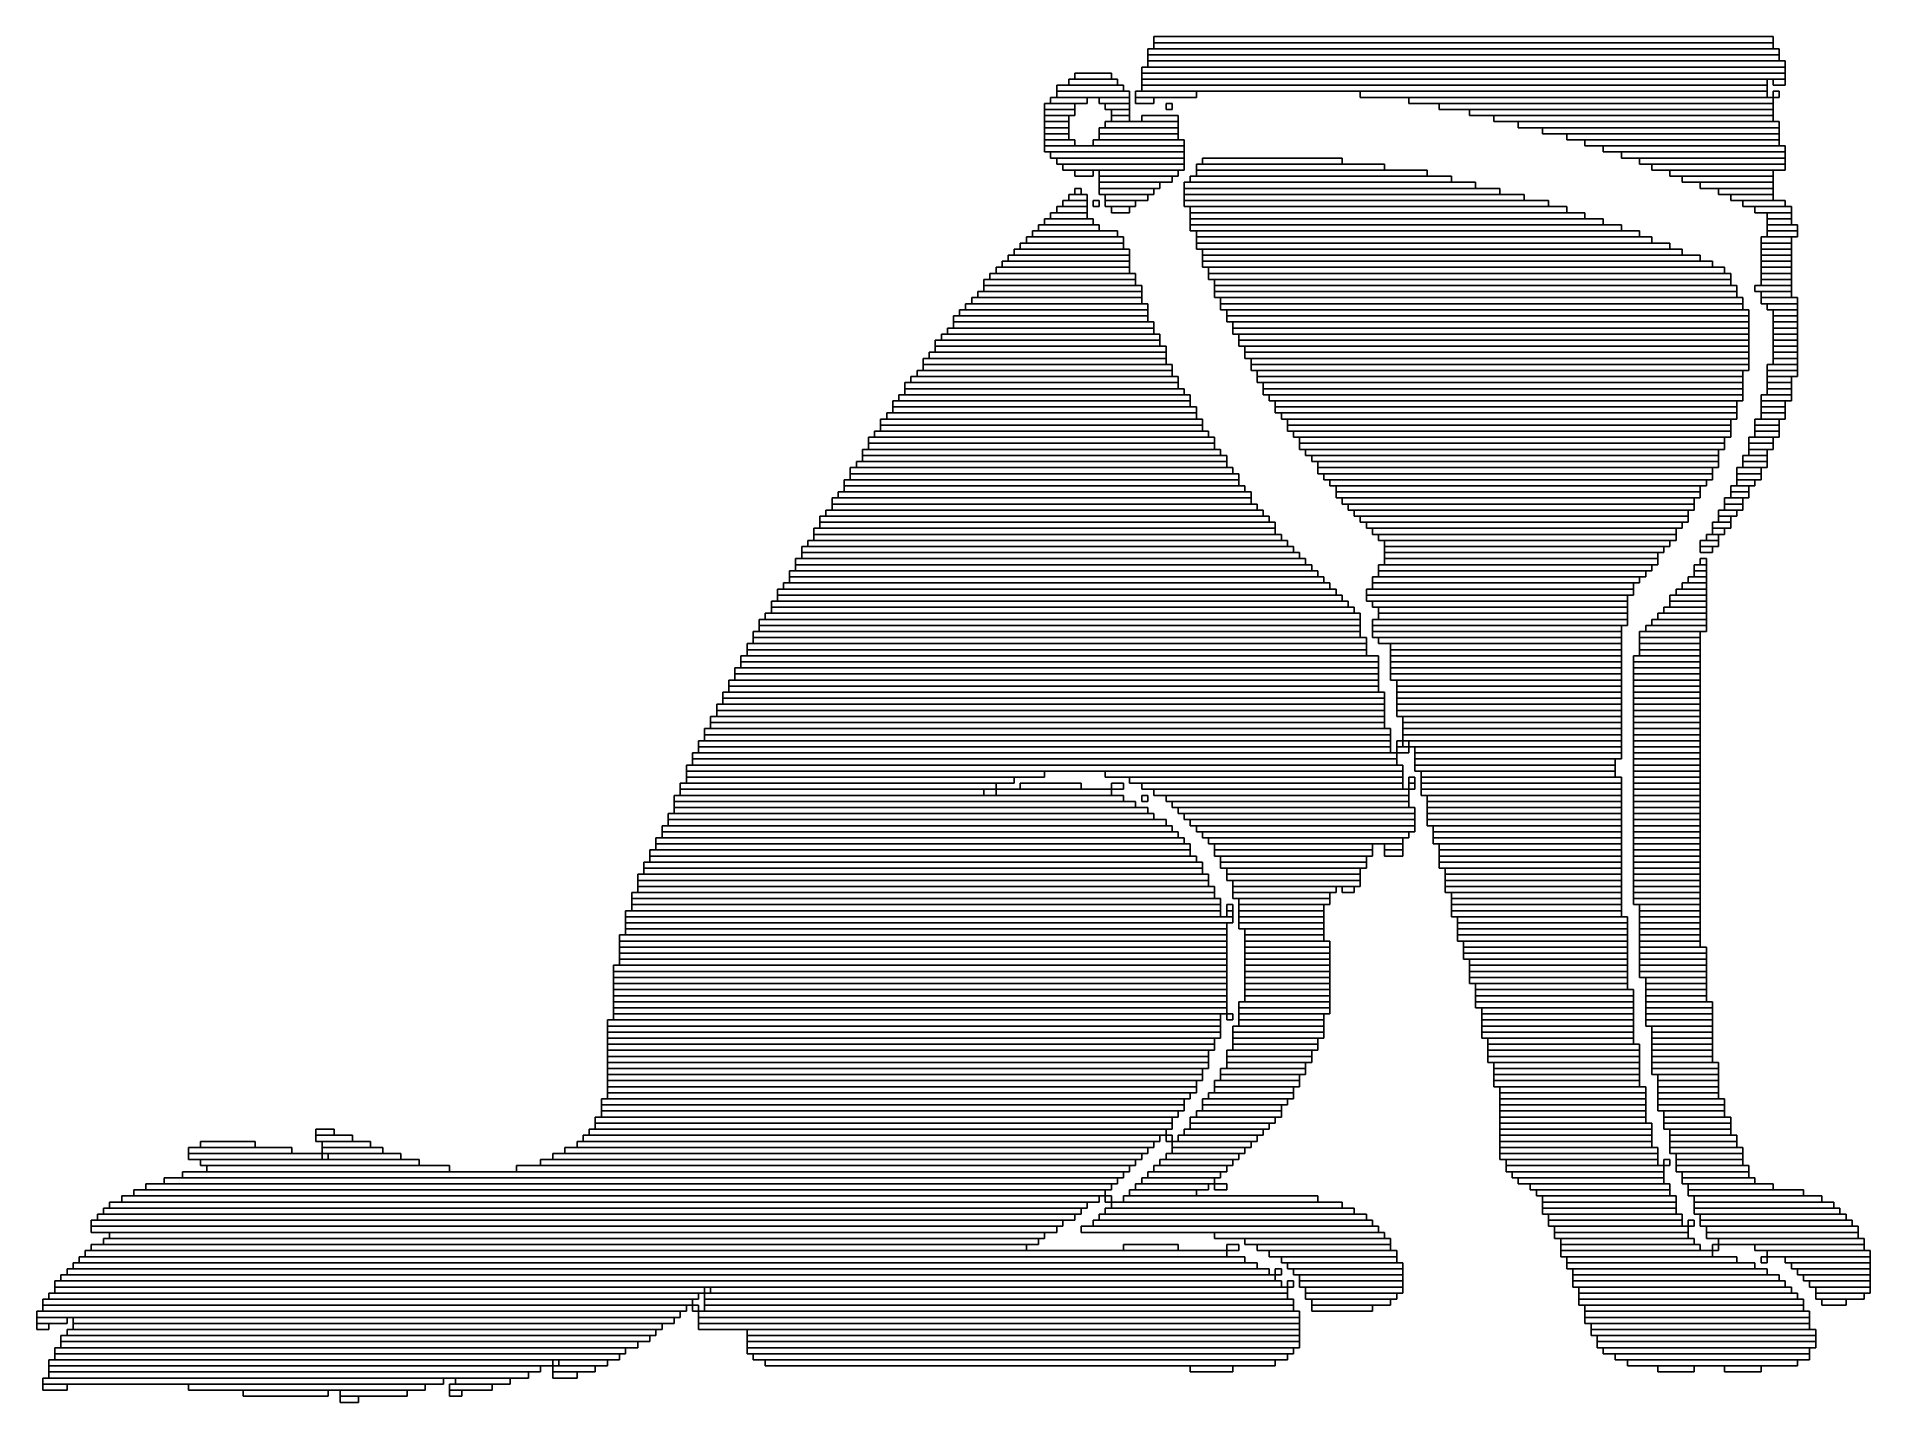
# Model space of a CAD drawing. Extents: x 361 to 663, y 410 to 635.
import ezdxf

# ---------------------------------------------------------------- set-up
doc = ezdxf.new("R2010")
doc.units = 0

msp = doc.modelspace()

# ---------------------------------------------------------------- linework, layer by layer
for p, q in [((545, 635), (647, 635)), ((545, 634), (545, 635)), ((647, 635), (647, 634)), ((544, 633), (648, 633)), ((544, 632), (544, 633)), ((648, 632), (544, 632)), ((544, 632), (648, 632)), ((544, 631), (544, 632)), ((647, 634), (545, 634)), ((545, 634), (647, 634)), ((545, 633), (545, 634)), ((647, 633), (545, 633)), ((647, 634), (647, 633)), ((648, 633), (648, 632)), ((648, 632), (648, 631)), ((532, 629), (538, 629)), ((532, 628), (532, 629)), ((538, 629), (538, 628)), ((543, 630), (649, 630)), ((543, 629), (543, 630)), ((649, 629), (543, 629)), ((543, 629), (649, 629)), ((543, 628), (543, 629)), ((648, 631), (544, 631)), ((544, 631), (649, 631)), ((544, 630), (544, 631)), ((649, 630), (544, 630)), ((649, 631), (649, 630)), ((649, 630), (649, 629)), ((649, 629), (649, 628)), ((529, 627), (540, 627)), ((529, 626), (529, 627)), ((540, 626), (529, 626)), ((529, 626), (541, 626)), ((529, 625), (529, 626)), ((531, 628), (539, 628)), ((531, 627), (531, 628)), ((539, 627), (531, 627)), ((538, 628), (532, 628)), ((539, 628), (539, 627)), ((540, 627), (540, 626)), ((541, 626), (541, 625)), ((542, 626), (552, 626)), ((542, 625), (542, 626)), ((649, 628), (543, 628)), ((543, 628), (646, 628)), ((543, 627), (543, 628)), ((646, 627), (543, 627)), ((543, 627), (646, 627)), ((543, 626), (543, 627)), ((646, 626), (543, 626)), ((552, 626), (552, 625)), ((579, 626), (646, 626)), ((579, 625), (579, 626)), ((646, 628), (646, 627)), ((646, 627), (646, 626)), ((646, 626), (646, 625)), ((647, 628), (649, 628)), ((647, 627), (647, 628)), ((649, 627), (647, 627)), ((647, 626), (648, 626)), ((647, 625), (647, 626)), ((648, 626), (648, 625)), ((649, 628), (649, 627)), ((527, 624), (532, 624)), ((527, 623), (527, 624)), ((532, 623), (527, 623)), ((527, 623), (532, 623)), ((527, 622), (527, 623)), ((528, 625), (534, 625)), ((528, 624), (528, 625)), ((534, 624), (528, 624)), ((541, 625), (529, 625)), ((532, 624), (532, 623)), ((532, 623), (532, 622)), ((534, 625), (534, 624)), ((536, 625), (541, 625)), ((536, 624), (536, 625)), ((541, 624), (536, 624)), ((537, 624), (541, 624)), ((537, 623), (537, 624)), ((541, 623), (537, 623)), ((538, 623), (541, 623)), ((538, 622), (538, 623)), ((541, 625), (541, 624)), ((541, 624), (541, 623)), ((541, 623), (541, 622)), ((552, 625), (542, 625)), ((542, 625), (545, 625)), ((542, 624), (542, 625)), ((545, 624), (542, 624)), ((545, 625), (545, 624)), ((547, 624), (548, 624)), ((547, 623), (547, 624)), ((548, 623), (547, 623)), ((548, 624), (548, 623)), ((646, 625), (579, 625)), ((587, 625), (647, 625)), ((587, 624), (587, 625)), ((647, 624), (587, 624)), ((592, 624), (647, 624)), ((592, 623), (592, 624)), ((647, 623), (592, 623)), ((597, 623), (647, 623)), ((597, 622), (597, 623)), ((648, 625), (647, 625)), ((647, 625), (647, 624)), ((647, 624), (647, 623)), ((647, 623), (647, 622)), ((532, 622), (527, 622)), ((527, 622), (531, 622)), ((527, 621), (527, 622)), ((531, 621), (527, 621)), ((527, 621), (531, 621)), ((527, 620), (527, 621)), ((531, 620), (527, 620)), ((527, 620), (531, 620)), ((527, 619), (527, 620)), ((531, 622), (531, 621)), ((531, 621), (531, 620)), ((531, 620), (531, 619)), ((536, 620), (549, 620)), ((536, 619), (536, 620)), ((537, 621), (549, 621)), ((537, 620), (537, 621)), ((549, 620), (537, 620)), ((541, 622), (538, 622)), ((538, 622), (541, 622)), ((538, 621), (538, 622)), ((541, 621), (538, 621)), ((541, 622), (541, 621)), ((543, 622), (549, 622)), ((543, 621), (543, 622)), ((549, 621), (543, 621)), ((549, 622), (549, 621)), ((549, 621), (549, 620)), ((549, 620), (549, 619)), ((647, 622), (597, 622)), ((601, 622), (647, 622)), ((601, 621), (601, 622)), ((647, 621), (601, 621)), ((605, 621), (648, 621)), ((605, 620), (605, 621)), ((648, 620), (605, 620)), ((609, 620), (648, 620)), ((609, 619), (609, 620)), ((647, 622), (647, 621)), ((648, 621), (648, 620)), ((648, 620), (648, 619)), ((531, 619), (527, 619)), ((527, 619), (531, 619)), ((527, 618), (527, 619)), ((531, 618), (527, 618)), ((527, 618), (532, 618)), ((527, 617), (527, 618)), ((532, 617), (527, 617)), ((527, 617), (550, 617)), ((527, 616), (527, 617)), ((531, 619), (531, 618)), ((532, 618), (532, 617)), ((535, 618), (550, 618)), ((535, 617), (535, 618)), ((550, 617), (535, 617)), ((549, 619), (536, 619)), ((536, 619), (549, 619)), ((536, 618), (536, 619)), ((549, 618), (536, 618)), ((549, 619), (549, 618)), ((550, 618), (550, 617)), ((550, 617), (550, 616)), ((648, 619), (609, 619)), ((613, 619), (648, 619)), ((613, 618), (613, 619)), ((648, 618), (613, 618)), ((616, 618), (648, 618)), ((616, 617), (616, 618)), ((648, 617), (616, 617)), ((619, 617), (649, 617)), ((619, 616), (619, 617)), ((648, 619), (648, 618)), ((648, 618), (648, 617)), ((649, 617), (649, 616)), ((550, 616), (527, 616)), ((528, 616), (550, 616)), ((528, 615), (528, 616)), ((550, 615), (528, 615)), ((529, 615), (550, 615)), ((529, 614), (529, 615)), ((550, 614), (529, 614)), ((530, 614), (550, 614)), ((530, 613), (530, 614)), ((550, 616), (550, 615)), ((550, 615), (550, 614)), ((550, 614), (550, 613)), ((552, 614), (583, 614)), ((552, 613), (552, 614)), ((553, 615), (576, 615)), ((553, 614), (553, 615)), ((576, 614), (553, 614)), ((576, 615), (576, 614)), ((583, 614), (583, 613)), ((649, 616), (619, 616)), ((622, 616), (649, 616)), ((622, 615), (622, 616)), ((649, 615), (622, 615)), ((625, 615), (649, 615)), ((625, 614), (625, 615)), ((649, 614), (625, 614)), ((627, 614), (649, 614)), ((627, 613), (627, 614)), ((649, 616), (649, 615)), ((649, 615), (649, 614)), ((649, 614), (649, 613)), ((550, 613), (530, 613)), ((532, 613), (535, 613)), ((532, 612), (532, 613)), ((535, 612), (532, 612)), ((535, 613), (535, 612)), ((536, 613), (549, 613)), ((536, 612), (536, 613)), ((549, 612), (536, 612)), ((536, 612), (548, 612)), ((536, 611), (536, 612)), ((548, 611), (536, 611)), ((536, 611), (546, 611)), ((536, 610), (536, 611)), ((546, 611), (546, 610)), ((548, 612), (548, 611)), ((549, 613), (549, 612)), ((550, 611), (598, 611)), ((550, 610), (550, 611)), ((551, 612), (594, 612)), ((551, 611), (551, 612)), ((594, 611), (551, 611)), ((583, 613), (552, 613)), ((552, 613), (590, 613)), ((552, 612), (552, 613)), ((590, 612), (552, 612)), ((590, 613), (590, 612)), ((594, 612), (594, 611)), ((598, 611), (598, 610)), ((649, 613), (627, 613)), ((630, 613), (647, 613)), ((630, 612), (630, 613)), ((647, 612), (630, 612)), ((632, 612), (647, 612)), ((632, 611), (632, 612)), ((647, 611), (632, 611)), ((635, 611), (647, 611)), ((635, 610), (635, 611)), ((647, 613), (647, 612)), ((647, 612), (647, 611)), ((647, 611), (647, 610)), ((530, 608), (534, 608)), ((530, 607), (530, 608)), ((531, 609), (534, 609)), ((531, 608), (531, 609)), ((534, 608), (531, 608)), ((532, 610), (533, 610)), ((532, 609), (532, 610)), ((533, 609), (532, 609)), ((533, 610), (533, 609)), ((534, 609), (534, 608)), ((534, 608), (534, 607)), ((535, 608), (536, 608)), ((535, 607), (535, 608)), ((546, 610), (536, 610)), ((536, 610), (545, 610)), ((536, 609), (536, 610)), ((545, 609), (536, 609)), ((536, 608), (536, 607)), ((537, 609), (544, 609)), ((537, 608), (537, 609)), ((544, 608), (537, 608)), ((537, 608), (542, 608)), ((537, 607), (537, 608)), ((542, 608), (542, 607)), ((544, 609), (544, 608)), ((545, 610), (545, 609)), ((598, 610), (550, 610)), ((550, 610), (602, 610)), ((550, 609), (550, 610)), ((602, 609), (550, 609)), ((550, 609), (606, 609)), ((550, 608), (550, 609)), ((606, 608), (550, 608)), ((550, 608), (610, 608)), ((550, 607), (550, 608)), ((602, 610), (602, 609)), ((606, 609), (606, 608)), ((610, 608), (610, 607)), ((647, 610), (635, 610)), ((638, 610), (647, 610)), ((638, 609), (638, 610)), ((647, 609), (638, 609)), ((640, 609), (647, 609)), ((640, 608), (640, 609)), ((647, 608), (640, 608)), ((642, 608), (649, 608)), ((642, 607), (642, 608)), ((647, 610), (647, 609)), ((647, 609), (647, 608)), ((649, 608), (649, 607)), ((526, 604), (536, 604)), ((526, 603), (526, 604)), ((527, 605), (535, 605)), ((527, 604), (527, 605)), ((535, 604), (527, 604)), ((528, 606), (534, 606)), ((528, 605), (528, 606)), ((534, 605), (528, 605)), ((529, 607), (534, 607)), ((529, 606), (529, 607)), ((534, 606), (529, 606)), ((534, 607), (530, 607)), ((534, 607), (534, 606)), ((534, 606), (534, 605)), ((536, 607), (535, 607)), ((535, 605), (535, 604)), ((536, 604), (536, 603)), ((542, 607), (537, 607)), ((538, 607), (541, 607)), ((538, 606), (538, 607)), ((541, 606), (538, 606)), ((541, 607), (541, 606)), ((610, 607), (550, 607)), ((551, 607), (613, 607)), ((551, 606), (551, 607)), ((613, 606), (551, 606)), ((551, 606), (616, 606)), ((551, 605), (551, 606)), ((616, 605), (551, 605)), ((551, 605), (619, 605)), ((551, 604), (551, 605)), ((619, 604), (551, 604)), ((551, 604), (622, 604)), ((551, 603), (551, 604)), ((613, 607), (613, 606)), ((616, 606), (616, 605)), ((619, 605), (619, 604)), ((622, 604), (622, 603)), ((649, 607), (642, 607)), ((644, 607), (650, 607)), ((644, 606), (644, 607)), ((650, 606), (644, 606)), ((646, 606), (650, 606)), ((646, 605), (646, 606)), ((650, 605), (646, 605)), ((646, 605), (650, 605)), ((646, 604), (646, 605)), ((650, 604), (646, 604)), ((646, 604), (651, 604)), ((646, 603), (646, 604)), ((650, 607), (650, 606)), ((650, 606), (650, 605)), ((650, 605), (650, 604)), ((651, 604), (651, 603)), ((523, 601), (540, 601)), ((523, 600), (523, 601)), ((524, 602), (540, 602)), ((524, 601), (524, 602)), ((540, 601), (524, 601)), ((525, 603), (539, 603)), ((525, 602), (525, 603)), ((539, 602), (525, 602)), ((536, 603), (526, 603)), ((539, 603), (539, 602)), ((540, 602), (540, 601)), ((540, 601), (540, 600)), ((622, 603), (551, 603)), ((552, 603), (625, 603)), ((552, 602), (552, 603)), ((625, 602), (552, 602)), ((552, 602), (627, 602)), ((552, 601), (552, 602)), ((627, 601), (552, 601)), ((552, 601), (630, 601)), ((552, 600), (552, 601)), ((625, 603), (625, 602)), ((627, 602), (627, 601)), ((630, 601), (630, 600)), ((645, 602), (650, 602)), ((645, 601), (645, 602)), ((650, 601), (645, 601)), ((645, 601), (650, 601)), ((645, 600), (645, 601)), ((651, 603), (646, 603)), ((646, 603), (651, 603)), ((646, 602), (646, 603)), ((651, 602), (646, 602)), ((650, 602), (650, 601)), ((650, 601), (650, 600)), ((651, 603), (651, 602)), ((520, 598), (541, 598)), ((520, 597), (520, 598)), ((521, 599), (541, 599)), ((521, 598), (521, 599)), ((541, 598), (521, 598)), ((522, 600), (541, 600)), ((522, 599), (522, 600)), ((541, 599), (522, 599)), ((540, 600), (523, 600)), ((541, 600), (541, 599)), ((541, 599), (541, 598)), ((541, 598), (541, 597)), ((630, 600), (552, 600)), ((553, 600), (632, 600)), ((553, 599), (553, 600)), ((632, 599), (553, 599)), ((553, 599), (635, 599)), ((553, 598), (553, 599)), ((635, 598), (553, 598)), ((553, 598), (637, 598)), ((553, 597), (553, 598)), ((632, 600), (632, 599)), ((635, 599), (635, 598)), ((637, 598), (637, 597)), ((650, 600), (645, 600)), ((645, 600), (650, 600)), ((645, 599), (645, 600)), ((650, 599), (645, 599)), ((645, 599), (650, 599)), ((645, 598), (645, 599)), ((650, 598), (645, 598)), ((645, 598), (650, 598)), ((645, 597), (645, 598)), ((650, 600), (650, 599)), ((650, 599), (650, 598)), ((650, 598), (650, 597)), ((517, 595), (542, 595)), ((517, 594), (517, 595)), ((518, 596), (542, 596)), ((518, 595), (518, 596)), ((542, 595), (518, 595)), ((519, 597), (541, 597)), ((519, 596), (519, 597)), ((541, 596), (519, 596)), ((541, 597), (520, 597)), ((541, 597), (541, 596)), ((542, 596), (542, 595)), ((542, 595), (542, 594)), ((637, 597), (553, 597)), ((554, 597), (639, 597)), ((554, 596), (554, 597)), ((639, 596), (554, 596)), ((554, 596), (640, 596)), ((554, 595), (554, 596)), ((640, 595), (554, 595)), ((555, 595), (640, 595)), ((555, 594), (555, 595)), ((639, 597), (639, 596)), ((640, 596), (640, 595)), ((640, 595), (640, 594)), ((650, 597), (645, 597)), ((645, 597), (650, 597)), ((645, 596), (645, 597)), ((650, 596), (645, 596)), ((645, 596), (650, 596)), ((645, 595), (645, 596)), ((650, 595), (645, 595)), ((645, 595), (650, 595)), ((645, 594), (645, 595)), ((650, 597), (650, 596)), ((650, 596), (650, 595)), ((650, 595), (650, 594)), ((515, 592), (543, 592)), ((515, 591), (515, 592)), ((516, 593), (543, 593)), ((516, 592), (516, 593)), ((543, 592), (516, 592)), ((542, 594), (517, 594)), ((517, 594), (543, 594)), ((517, 593), (517, 594)), ((543, 593), (517, 593)), ((543, 594), (543, 593)), ((543, 593), (543, 592)), ((543, 592), (543, 591)), ((640, 594), (555, 594)), ((555, 594), (641, 594)), ((555, 593), (555, 594)), ((641, 593), (555, 593)), ((555, 593), (641, 593)), ((555, 592), (555, 593)), ((641, 592), (555, 592)), ((556, 592), (642, 592)), ((556, 591), (556, 592)), ((641, 594), (641, 593)), ((641, 593), (641, 592)), ((642, 592), (642, 591)), ((644, 594), (650, 594)), ((644, 593), (644, 594)), ((650, 593), (644, 593)), ((650, 594), (645, 594)), ((645, 593), (650, 593)), ((645, 592), (645, 593)), ((650, 592), (645, 592)), ((645, 592), (651, 592)), ((645, 591), (645, 592)), ((650, 594), (650, 593)), ((650, 593), (650, 592)), ((651, 592), (651, 591)), ((512, 589), (544, 589)), ((512, 588), (512, 589)), ((513, 590), (544, 590)), ((513, 589), (513, 590)), ((544, 589), (513, 589)), ((514, 591), (544, 591)), ((514, 590), (514, 591)), ((544, 590), (514, 590)), ((543, 591), (515, 591)), ((544, 591), (544, 590)), ((544, 590), (544, 589)), ((544, 589), (544, 588)), ((642, 591), (556, 591)), ((556, 591), (642, 591)), ((556, 590), (556, 591)), ((642, 590), (556, 590)), ((557, 590), (643, 590)), ((557, 589), (557, 590)), ((643, 589), (557, 589)), ((557, 589), (643, 589)), ((557, 588), (557, 589)), ((642, 591), (642, 590)), ((643, 590), (643, 589)), ((643, 589), (643, 588)), ((651, 591), (645, 591)), ((646, 591), (651, 591)), ((646, 590), (646, 591)), ((651, 590), (646, 590)), ((647, 590), (651, 590)), ((647, 589), (647, 590)), ((651, 589), (647, 589)), ((647, 589), (651, 589)), ((647, 588), (647, 589)), ((651, 591), (651, 590)), ((651, 590), (651, 589)), ((651, 589), (651, 588)), ((510, 586), (546, 586)), ((510, 585), (510, 586)), ((511, 587), (545, 587)), ((511, 586), (511, 587)), ((545, 586), (511, 586)), ((544, 588), (512, 588)), ((512, 588), (545, 588)), ((512, 587), (512, 588)), ((545, 587), (512, 587)), ((545, 588), (545, 587)), ((545, 587), (545, 586)), ((546, 586), (546, 585)), ((643, 588), (557, 588)), ((558, 588), (643, 588)), ((558, 587), (558, 588)), ((643, 587), (558, 587)), ((558, 587), (643, 587)), ((558, 586), (558, 587)), ((643, 586), (558, 586)), ((559, 586), (643, 586)), ((559, 585), (559, 586)), ((643, 588), (643, 587)), ((643, 587), (643, 586)), ((643, 586), (643, 585)), ((651, 588), (647, 588)), ((647, 588), (651, 588)), ((647, 587), (647, 588)), ((651, 587), (647, 587)), ((647, 587), (651, 587)), ((647, 586), (647, 587)), ((651, 586), (647, 586)), ((647, 586), (651, 586)), ((647, 585), (647, 586)), ((651, 588), (651, 587)), ((651, 587), (651, 586)), ((651, 586), (651, 585)), ((508, 583), (547, 583)), ((508, 582), (508, 583)), ((509, 585), (546, 585)), ((509, 584), (509, 585)), ((546, 584), (509, 584)), ((509, 584), (547, 584)), ((509, 583), (509, 584)), ((547, 583), (509, 583)), ((546, 585), (510, 585)), ((546, 585), (546, 584)), ((547, 584), (547, 583)), ((547, 583), (547, 582)), ((643, 585), (559, 585)), ((559, 585), (643, 585)), ((559, 584), (559, 585)), ((643, 584), (559, 584)), ((560, 584), (643, 584)), ((560, 583), (560, 584)), ((643, 583), (560, 583)), ((560, 583), (643, 583)), ((560, 582), (560, 583)), ((643, 585), (643, 584)), ((643, 584), (643, 583)), ((643, 583), (643, 582)), ((651, 585), (647, 585)), ((647, 585), (651, 585)), ((647, 584), (647, 585)), ((651, 584), (647, 584)), ((647, 584), (651, 584)), ((647, 583), (647, 584)), ((651, 583), (647, 583)), ((647, 583), (651, 583)), ((647, 582), (647, 583)), ((651, 585), (651, 584)), ((651, 584), (651, 583)), ((651, 583), (651, 582)), ((506, 580), (548, 580)), ((506, 579), (506, 580)), ((507, 582), (547, 582)), ((507, 581), (507, 582)), ((547, 581), (507, 581)), ((507, 581), (548, 581)), ((507, 580), (507, 581)), ((548, 580), (507, 580)), ((547, 582), (508, 582)), ((547, 582), (547, 581)), ((548, 581), (548, 580)), ((548, 580), (548, 579)), ((643, 582), (560, 582)), ((561, 582), (643, 582)), ((561, 581), (561, 582)), ((643, 581), (561, 581)), ((561, 581), (643, 581)), ((561, 580), (561, 581)), ((643, 580), (561, 580)), ((562, 580), (642, 580)), ((562, 579), (562, 580)), ((642, 580), (642, 579)), ((643, 582), (643, 581)), ((643, 581), (643, 580)), ((646, 581), (651, 581)), ((646, 580), (646, 581)), ((651, 580), (646, 580)), ((646, 580), (651, 580)), ((646, 579), (646, 580)), ((651, 582), (647, 582)), ((647, 582), (651, 582)), ((647, 581), (647, 582)), ((651, 581), (647, 581)), ((651, 582), (651, 581)), ((651, 581), (651, 580)), ((651, 580), (651, 579)), ((504, 578), (549, 578)), ((504, 577), (504, 578)), ((549, 577), (504, 577)), ((504, 577), (550, 577)), ((504, 576), (504, 577)), ((505, 579), (549, 579)), ((505, 578), (505, 579)), ((549, 578), (505, 578)), ((548, 579), (506, 579)), ((549, 579), (549, 578)), ((549, 578), (549, 577)), ((550, 577), (550, 576)), ((642, 579), (562, 579)), ((562, 579), (642, 579)), ((562, 578), (562, 579)), ((642, 578), (562, 578)), ((563, 578), (642, 578)), ((563, 577), (563, 578)), ((642, 577), (563, 577)), ((563, 577), (642, 577)), ((563, 576), (563, 577)), ((642, 579), (642, 578)), ((642, 578), (642, 577)), ((642, 577), (642, 576)), ((651, 579), (646, 579)), ((646, 579), (650, 579)), ((646, 578), (646, 579)), ((650, 578), (646, 578)), ((646, 578), (650, 578)), ((646, 577), (646, 578)), ((650, 577), (646, 577)), ((646, 577), (650, 577)), ((646, 576), (646, 577)), ((650, 579), (650, 578)), ((650, 578), (650, 577)), ((650, 577), (650, 576)), ((502, 575), (551, 575)), ((502, 574), (502, 575)), ((551, 574), (502, 574)), ((502, 574), (552, 574)), ((502, 573), (502, 574)), ((503, 576), (551, 576)), ((503, 575), (503, 576)), ((551, 575), (503, 575)), ((550, 576), (504, 576)), ((551, 576), (551, 575)), ((551, 575), (551, 574)), ((552, 574), (552, 573)), ((642, 576), (563, 576)), ((564, 576), (642, 576)), ((564, 575), (564, 576)), ((642, 575), (564, 575)), ((565, 575), (641, 575)), ((565, 574), (565, 575)), ((641, 574), (565, 574)), ((565, 574), (641, 574)), ((565, 573), (565, 574)), ((641, 575), (641, 574)), ((641, 574), (641, 573)), ((642, 576), (642, 575)), ((645, 576), (650, 576)), ((645, 575), (645, 576)), ((650, 575), (645, 575)), ((645, 575), (649, 575)), ((645, 574), (645, 575)), ((649, 574), (645, 574)), ((645, 574), (649, 574)), ((645, 573), (645, 574)), ((650, 576), (646, 576)), ((649, 575), (649, 574)), ((649, 574), (649, 573)), ((650, 576), (650, 575)), ((500, 572), (553, 572)), ((500, 571), (500, 572)), ((553, 571), (500, 571)), ((500, 571), (553, 571)), ((500, 570), (500, 571)), ((501, 573), (552, 573)), ((501, 572), (501, 573)), ((552, 572), (501, 572)), ((552, 573), (502, 573)), ((552, 573), (552, 572)), ((553, 572), (553, 571)), ((553, 571), (553, 570)), ((641, 573), (565, 573)), ((566, 573), (641, 573)), ((566, 572), (566, 573)), ((641, 572), (566, 572)), ((567, 572), (640, 572)), ((567, 571), (567, 572)), ((640, 571), (567, 571)), ((567, 571), (640, 571)), ((567, 570), (567, 571)), ((640, 572), (640, 571)), ((640, 571), (640, 570)), ((641, 573), (641, 572)), ((644, 572), (648, 572)), ((644, 571), (644, 572)), ((648, 571), (644, 571)), ((644, 571), (648, 571)), ((644, 570), (644, 571)), ((649, 573), (645, 573)), ((645, 573), (649, 573)), ((645, 572), (645, 573)), ((649, 572), (645, 572)), ((648, 572), (648, 571)), ((648, 571), (648, 570)), ((649, 573), (649, 572)), ((498, 569), (555, 569)), ((498, 568), (498, 569)), ((555, 568), (498, 568)), ((498, 568), (555, 568)), ((498, 567), (498, 568)), ((499, 570), (554, 570)), ((499, 569), (499, 570)), ((554, 569), (499, 569)), ((553, 570), (500, 570)), ((554, 570), (554, 569)), ((555, 569), (555, 568)), ((555, 568), (555, 567)), ((640, 570), (567, 570)), ((568, 570), (640, 570)), ((568, 569), (568, 570)), ((640, 569), (568, 569)), ((569, 569), (639, 569)), ((569, 568), (569, 569)), ((639, 568), (569, 568)), ((569, 568), (639, 568)), ((569, 567), (569, 568)), ((639, 569), (639, 568)), ((639, 568), (639, 567)), ((640, 570), (640, 569)), ((643, 569), (647, 569)), ((643, 568), (643, 569)), ((647, 568), (643, 568)), ((643, 568), (647, 568)), ((643, 567), (643, 568)), ((648, 570), (644, 570)), ((644, 570), (648, 570)), ((644, 569), (644, 570)), ((648, 569), (644, 569)), ((647, 569), (647, 568)), ((647, 568), (647, 567)), ((648, 570), (648, 569)), ((496, 565), (557, 565)), ((496, 564), (496, 565)), ((497, 567), (556, 567)), ((497, 566), (497, 567)), ((556, 566), (497, 566)), ((497, 566), (557, 566)), ((497, 565), (497, 566)), ((557, 565), (497, 565)), ((555, 567), (498, 567)), ((556, 567), (556, 566)), ((557, 566), (557, 565)), ((557, 565), (557, 564)), ((639, 567), (569, 567)), ((570, 567), (638, 567)), ((570, 566), (570, 567)), ((638, 566), (570, 566)), ((571, 566), (638, 566)), ((571, 565), (571, 566)), ((638, 565), (571, 565)), ((572, 565), (638, 565)), ((572, 564), (572, 565)), ((638, 567), (638, 566)), ((638, 566), (638, 565)), ((638, 565), (638, 564)), ((642, 566), (646, 566)), ((642, 565), (642, 566)), ((646, 565), (642, 565)), ((642, 565), (646, 565)), ((642, 564), (642, 565)), ((647, 567), (643, 567)), ((643, 567), (646, 567)), ((643, 566), (643, 567)), ((646, 566), (643, 566)), ((646, 567), (646, 566)), ((646, 566), (646, 565)), ((646, 565), (646, 564)), ((494, 562), (559, 562)), ((494, 561), (494, 562)), ((495, 564), (558, 564)), ((495, 563), (495, 564)), ((558, 563), (495, 563)), ((495, 563), (559, 563)), ((495, 562), (495, 563)), ((559, 562), (495, 562)), ((557, 564), (496, 564)), ((558, 564), (558, 563)), ((559, 563), (559, 562)), ((559, 562), (559, 561)), ((638, 564), (572, 564)), ((572, 564), (637, 564)), ((572, 563), (572, 564)), ((637, 563), (572, 563)), ((573, 563), (637, 563)), ((573, 562), (573, 563)), ((637, 562), (573, 562)), ((574, 562), (636, 562)), ((574, 561), (574, 562)), ((636, 562), (636, 561)), ((637, 564), (637, 563)), ((637, 563), (637, 562)), ((641, 564), (645, 564)), ((641, 563), (641, 564)), ((645, 563), (641, 563)), ((641, 563), (645, 563)), ((641, 562), (641, 563)), ((645, 562), (641, 562)), ((641, 562), (644, 562)), ((641, 561), (641, 562)), ((646, 564), (642, 564)), ((644, 562), (644, 561)), ((645, 564), (645, 563)), ((645, 563), (645, 562)), ((492, 559), (561, 559)), ((492, 558), (492, 559)), ((493, 560), (561, 560)), ((493, 559), (493, 560)), ((561, 559), (493, 559)), ((559, 561), (494, 561)), ((494, 561), (560, 561)), ((494, 560), (494, 561)), ((560, 560), (494, 560)), ((560, 561), (560, 560)), ((561, 560), (561, 559)), ((561, 559), (561, 558)), ((636, 561), (574, 561)), ((575, 561), (635, 561)), ((575, 560), (575, 561)), ((635, 560), (575, 560)), ((575, 560), (635, 560)), ((575, 559), (575, 560)), ((635, 559), (575, 559)), ((576, 559), (634, 559)), ((576, 558), (576, 559)), ((634, 559), (634, 558)), ((635, 561), (635, 560)), ((635, 560), (635, 559)), ((639, 559), (642, 559)), ((639, 558), (639, 559)), ((640, 561), (643, 561)), ((640, 560), (640, 561)), ((643, 560), (640, 560)), ((640, 560), (643, 560)), ((640, 559), (640, 560)), ((643, 559), (640, 559)), ((644, 561), (641, 561)), ((642, 559), (642, 558)), ((643, 561), (643, 560)), ((643, 560), (643, 559)), ((490, 556), (564, 556)), ((490, 555), (490, 556)), ((491, 557), (563, 557)), ((491, 556), (491, 557)), ((563, 556), (491, 556)), ((561, 558), (492, 558)), ((492, 558), (562, 558)), ((492, 557), (492, 558)), ((562, 557), (492, 557)), ((562, 558), (562, 557)), ((563, 557), (563, 556)), ((564, 556), (564, 555)), ((634, 558), (576, 558)), ((577, 558), (634, 558)), ((577, 557), (577, 558)), ((634, 557), (577, 557)), ((578, 557), (633, 557)), ((578, 556), (578, 557)), ((633, 556), (578, 556)), ((579, 556), (633, 556)), ((579, 555), (579, 556)), ((633, 557), (633, 556)), ((633, 556), (633, 555)), ((634, 558), (634, 557)), ((638, 557), (641, 557)), ((638, 556), (638, 557)), ((641, 556), (638, 556)), ((638, 556), (640, 556)), ((638, 555), (638, 556)), ((642, 558), (639, 558)), ((639, 558), (642, 558)), ((639, 557), (639, 558)), ((642, 557), (639, 557)), ((640, 556), (640, 555)), ((641, 557), (641, 556)), ((642, 558), (642, 557)), ((489, 554), (565, 554)), ((489, 553), (489, 554)), ((565, 553), (489, 553)), ((489, 553), (566, 553)), ((489, 552), (489, 553)), ((564, 555), (490, 555)), ((490, 555), (565, 555)), ((490, 554), (490, 555)), ((565, 554), (490, 554)), ((565, 555), (565, 554)), ((565, 554), (565, 553)), ((566, 553), (566, 552)), ((633, 555), (579, 555)), ((580, 555), (632, 555)), ((580, 554), (580, 555)), ((632, 554), (580, 554)), ((581, 554), (631, 554)), ((581, 553), (581, 554)), ((631, 553), (581, 553)), ((582, 553), (631, 553)), ((582, 552), (582, 553)), ((631, 554), (631, 553)), ((631, 553), (631, 552)), ((632, 555), (632, 554)), ((636, 553), (638, 553)), ((636, 552), (636, 553)), ((637, 555), (640, 555)), ((637, 554), (637, 555)), ((640, 554), (637, 554)), ((637, 554), (639, 554)), ((637, 553), (637, 554)), ((639, 553), (637, 553)), ((640, 555), (638, 555)), ((638, 553), (638, 552)), ((639, 554), (639, 553)), ((640, 555), (640, 554)), ((487, 551), (568, 551)), ((487, 550), (487, 551)), ((568, 550), (487, 550)), ((487, 550), (569, 550)), ((487, 549), (487, 550)), ((488, 552), (567, 552)), ((488, 551), (488, 552)), ((567, 551), (488, 551)), ((566, 552), (489, 552)), ((567, 552), (567, 551)), ((568, 551), (568, 550)), ((569, 550), (569, 549)), ((631, 552), (582, 552)), ((583, 552), (630, 552)), ((583, 551), (583, 552)), ((630, 551), (583, 551)), ((583, 551), (629, 551)), ((583, 550), (583, 551)), ((629, 550), (583, 550)), ((583, 550), (628, 550)), ((583, 549), (583, 550)), ((628, 550), (628, 549)), ((629, 551), (629, 550)), ((630, 552), (630, 551)), ((635, 552), (638, 552)), ((635, 551), (635, 552)), ((638, 551), (635, 551)), ((635, 551), (637, 551)), ((635, 550), (635, 551)), ((637, 550), (635, 550)), ((638, 552), (636, 552)), ((637, 551), (637, 550)), ((638, 552), (638, 551)), ((485, 547), (572, 547)), ((485, 546), (485, 547)), ((486, 549), (570, 549)), ((486, 548), (486, 549)), ((570, 548), (486, 548)), ((486, 548), (571, 548)), ((486, 547), (486, 548)), ((571, 547), (486, 547)), ((569, 549), (487, 549)), ((570, 549), (570, 548)), ((571, 548), (571, 547)), ((572, 547), (572, 546)), ((582, 548), (627, 548)), ((582, 547), (582, 548)), ((627, 547), (582, 547)), ((582, 547), (626, 547)), ((582, 546), (582, 547)), ((628, 549), (583, 549)), ((583, 549), (628, 549)), ((583, 548), (583, 549)), ((628, 548), (583, 548)), ((626, 547), (626, 546)), ((627, 548), (627, 547)), ((628, 549), (628, 548)), ((634, 548), (636, 548)), ((634, 547), (634, 548)), ((636, 547), (634, 547)), ((634, 547), (636, 547)), ((634, 546), (634, 547)), ((635, 549), (636, 549)), ((635, 548), (635, 549)), ((636, 548), (635, 548)), ((636, 549), (636, 548)), ((636, 548), (636, 547)), ((636, 547), (636, 546)), ((483, 544), (575, 544)), ((483, 543), (483, 544)), ((484, 545), (574, 545)), ((484, 544), (484, 545)), ((574, 544), (484, 544)), ((572, 546), (485, 546)), ((485, 546), (573, 546)), ((485, 545), (485, 546)), ((573, 545), (485, 545)), ((573, 546), (573, 545)), ((574, 545), (574, 544)), ((575, 544), (575, 543)), ((580, 544), (624, 544)), ((580, 543), (580, 544)), ((581, 546), (625, 546)), ((581, 545), (581, 546)), ((625, 545), (581, 545)), ((581, 545), (624, 545)), ((581, 544), (581, 545)), ((624, 544), (581, 544)), ((626, 546), (582, 546)), ((624, 545), (624, 544)), ((624, 544), (624, 543)), ((625, 546), (625, 545)), ((631, 544), (636, 544)), ((631, 543), (631, 544)), ((632, 545), (636, 545)), ((632, 544), (632, 545)), ((636, 544), (632, 544)), ((633, 546), (636, 546)), ((633, 545), (633, 546)), ((636, 545), (633, 545)), ((636, 546), (634, 546)), ((636, 546), (636, 545)), ((636, 545), (636, 544)), ((636, 544), (636, 543)), ((482, 542), (577, 542)), ((482, 541), (482, 542)), ((577, 541), (482, 541)), ((482, 541), (578, 541)), ((482, 540), (482, 541)), ((575, 543), (483, 543)), ((483, 543), (576, 543)), ((483, 542), (483, 543)), ((576, 542), (483, 542)), ((576, 543), (576, 542)), ((577, 542), (577, 541)), ((578, 541), (578, 540)), ((624, 543), (580, 543)), ((580, 543), (623, 543)), ((580, 542), (580, 543)), ((623, 542), (580, 542)), ((581, 542), (623, 542)), ((581, 541), (581, 542)), ((623, 541), (581, 541)), ((582, 541), (623, 541)), ((582, 540), (582, 541)), ((623, 543), (623, 542)), ((623, 542), (623, 541)), ((623, 541), (623, 540)), ((629, 541), (636, 541)), ((629, 540), (629, 541)), ((630, 543), (636, 543)), ((630, 542), (630, 543)), ((636, 542), (630, 542)), ((630, 542), (636, 542)), ((630, 541), (630, 542)), ((636, 541), (630, 541)), ((636, 543), (631, 543)), ((636, 543), (636, 542)), ((636, 542), (636, 541)), ((636, 541), (636, 540)), ((480, 539), (579, 539)), ((480, 538), (480, 539)), ((579, 538), (480, 538)), ((480, 538), (579, 538)), ((480, 537), (480, 538)), ((481, 540), (579, 540)), ((481, 539), (481, 540)), ((579, 539), (481, 539)), ((578, 540), (482, 540)), ((579, 540), (579, 539)), ((579, 539), (579, 538)), ((579, 538), (579, 537)), ((581, 539), (623, 539)), ((581, 538), (581, 539)), ((623, 538), (581, 538)), ((581, 538), (622, 538)), ((581, 537), (581, 538)), ((623, 540), (582, 540)), ((582, 540), (623, 540)), ((582, 539), (582, 540)), ((623, 539), (582, 539)), ((622, 538), (622, 537)), ((623, 540), (623, 539)), ((623, 539), (623, 538)), ((626, 538), (636, 538)), ((626, 537), (626, 538)), ((627, 539), (636, 539)), ((627, 538), (627, 539)), ((636, 538), (627, 538)), ((628, 540), (636, 540)), ((628, 539), (628, 540)), ((636, 539), (628, 539)), ((636, 540), (629, 540)), ((636, 540), (636, 539)), ((636, 539), (636, 538)), ((636, 538), (636, 537)), ((478, 535), (580, 535)), ((478, 534), (478, 535)), ((479, 537), (579, 537)), ((479, 536), (479, 537)), ((579, 536), (479, 536)), ((479, 536), (580, 536)), ((479, 535), (479, 536)), ((580, 535), (479, 535)), ((579, 537), (480, 537)), ((579, 537), (579, 536)), ((580, 536), (580, 535)), ((580, 535), (580, 534)), ((622, 537), (581, 537)), ((581, 537), (622, 537)), ((581, 536), (581, 537)), ((622, 536), (581, 536)), ((582, 536), (622, 536)), ((582, 535), (582, 536)), ((622, 535), (582, 535)), ((584, 535), (622, 535)), ((584, 534), (584, 535)), ((622, 537), (622, 536)), ((622, 536), (622, 535)), ((622, 535), (622, 534)), ((625, 537), (635, 537)), ((625, 536), (625, 537)), ((635, 536), (625, 536)), ((625, 536), (635, 536)), ((625, 535), (625, 536)), ((635, 535), (625, 535)), ((625, 535), (635, 535)), ((625, 534), (625, 535)), ((636, 537), (626, 537)), ((635, 537), (635, 536)), ((635, 536), (635, 535)), ((635, 535), (635, 534)), ((477, 533), (582, 533)), ((477, 532), (477, 533)), ((582, 532), (477, 532)), ((477, 532), (582, 532)), ((477, 531), (477, 532)), ((580, 534), (478, 534)), ((478, 534), (580, 534)), ((478, 533), (478, 534)), ((580, 533), (478, 533)), ((580, 534), (580, 533)), ((582, 533), (582, 532)), ((582, 532), (582, 531)), ((622, 534), (584, 534)), ((584, 534), (622, 534)), ((584, 533), (584, 534)), ((622, 533), (584, 533)), ((584, 533), (622, 533)), ((584, 532), (584, 533)), ((622, 532), (584, 532)), ((584, 532), (622, 532)), ((584, 531), (584, 532)), ((622, 534), (622, 533)), ((622, 533), (622, 532)), ((622, 532), (622, 531)), ((624, 533), (635, 533)), ((624, 532), (624, 533)), ((635, 532), (624, 532)), ((624, 532), (635, 532)), ((624, 531), (624, 532)), ((635, 534), (625, 534)), ((625, 534), (635, 534)), ((625, 533), (625, 534)), ((635, 533), (625, 533)), ((635, 534), (635, 533)), ((635, 533), (635, 532)), ((635, 532), (635, 531)), ((475, 529), (582, 529)), ((475, 528), (475, 529)), ((476, 531), (582, 531)), ((476, 530), (476, 531)), ((582, 530), (476, 530)), ((476, 530), (582, 530)), ((476, 529), (476, 530)), ((582, 529), (476, 529)), ((582, 531), (477, 531)), ((582, 531), (582, 530)), ((582, 530), (582, 529)), ((582, 529), (582, 528)), ((622, 531), (584, 531)), ((584, 531), (622, 531)), ((584, 530), (584, 531)), ((622, 530), (584, 530)), ((584, 530), (622, 530)), ((584, 529), (584, 530)), ((622, 529), (584, 529)), ((585, 529), (622, 529)), ((585, 528), (585, 529)), ((622, 531), (622, 530)), ((622, 530), (622, 529)), ((622, 529), (622, 528)), ((635, 531), (624, 531)), ((624, 531), (635, 531)), ((624, 530), (624, 531)), ((635, 530), (624, 530)), ((624, 530), (635, 530)), ((624, 529), (624, 530)), ((635, 529), (624, 529)), ((624, 529), (635, 529)), ((624, 528), (624, 529)), ((635, 531), (635, 530)), ((635, 530), (635, 529)), ((635, 529), (635, 528)), ((474, 527), (583, 527)), ((474, 526), (474, 527)), ((583, 526), (474, 526)), ((474, 526), (583, 526)), ((474, 525), (474, 526)), ((582, 528), (475, 528)), ((475, 528), (582, 528)), ((475, 527), (475, 528)), ((582, 527), (475, 527)), ((582, 528), (582, 527)), ((583, 527), (583, 526)), ((583, 526), (583, 525)), ((622, 528), (585, 528)), ((585, 528), (622, 528)), ((585, 527), (585, 528)), ((622, 527), (585, 527)), ((585, 527), (622, 527)), ((585, 526), (585, 527)), ((622, 526), (585, 526)), ((585, 526), (622, 526)), ((585, 525), (585, 526)), ((622, 528), (622, 527)), ((622, 527), (622, 526)), ((622, 526), (622, 525)), ((635, 528), (624, 528)), ((624, 528), (635, 528)), ((624, 527), (624, 528)), ((635, 527), (624, 527)), ((624, 527), (635, 527)), ((624, 526), (624, 527)), ((635, 526), (624, 526)), ((624, 526), (635, 526)), ((624, 525), (624, 526)), ((635, 528), (635, 527)), ((635, 527), (635, 526)), ((635, 526), (635, 525)), ((472, 523), (583, 523)), ((472, 522), (472, 523)), ((473, 525), (583, 525)), ((473, 524), (473, 525)), ((583, 524), (473, 524)), ((473, 524), (583, 524)), ((473, 523), (473, 524)), ((583, 523), (473, 523)), ((583, 525), (474, 525)), ((583, 525), (583, 524)), ((583, 524), (583, 523)), ((583, 523), (583, 522)), ((622, 525), (585, 525)), ((585, 525), (622, 525)), ((585, 524), (585, 525)), ((622, 524), (585, 524)), ((585, 524), (622, 524)), ((585, 523), (585, 524)), ((622, 523), (585, 523)), ((586, 523), (622, 523)), ((586, 522), (586, 523)), ((622, 525), (622, 524)), ((622, 524), (622, 523)), ((622, 523), (622, 522)), ((635, 525), (624, 525)), ((624, 525), (635, 525)), ((624, 524), (624, 525)), ((635, 524), (624, 524)), ((624, 524), (635, 524)), ((624, 523), (624, 524)), ((635, 523), (624, 523)), ((624, 523), (635, 523)), ((624, 522), (624, 523)), ((635, 525), (635, 524)), ((635, 524), (635, 523)), ((635, 523), (635, 522)), ((471, 521), (584, 521)), ((471, 520), (471, 521)), ((584, 520), (471, 520)), ((471, 520), (584, 520)), ((471, 519), (471, 520)), ((583, 522), (472, 522)), ((472, 522), (583, 522)), ((472, 521), (472, 522)), ((583, 521), (472, 521)), ((583, 522), (583, 521)), ((584, 521), (584, 520)), ((584, 520), (584, 519)), ((622, 522), (586, 522)), ((586, 522), (622, 522)), ((586, 521), (586, 522)), ((622, 521), (586, 521)), ((586, 521), (622, 521)), ((586, 520), (586, 521)), ((622, 520), (586, 520)), ((586, 520), (622, 520)), ((586, 519), (586, 520)), ((622, 522), (622, 521)), ((622, 521), (622, 520)), ((622, 520), (622, 519)), ((635, 522), (624, 522)), ((624, 522), (635, 522)), ((624, 521), (624, 522)), ((635, 521), (624, 521)), ((624, 521), (635, 521)), ((624, 520), (624, 521)), ((635, 520), (624, 520)), ((624, 520), (635, 520)), ((624, 519), (624, 520)), ((635, 522), (635, 521)), ((635, 521), (635, 520)), ((635, 520), (635, 519)), ((469, 517), (585, 517)), ((469, 516), (469, 517)), ((470, 519), (584, 519)), ((470, 518), (470, 519)), ((584, 518), (470, 518)), ((470, 518), (584, 518)), ((470, 517), (470, 518)), ((584, 517), (470, 517)), ((584, 519), (471, 519)), ((584, 519), (584, 518)), ((584, 518), (584, 517)), ((585, 519), (586, 519)), ((585, 518), (585, 519)), ((586, 518), (585, 518)), ((585, 518), (587, 518)), ((585, 517), (585, 518)), ((587, 517), (585, 517)), ((585, 517), (585, 516)), ((622, 519), (586, 519)), ((586, 519), (586, 518)), ((587, 519), (622, 519)), ((587, 518), (587, 519)), ((622, 518), (587, 518)), ((587, 518), (587, 517)), ((588, 518), (622, 518)), ((588, 517), (588, 518)), ((622, 517), (588, 517)), ((588, 517), (622, 517)), ((588, 516), (588, 517)), ((622, 519), (622, 518)), ((622, 518), (622, 517)), ((622, 517), (622, 516)), ((635, 519), (624, 519)), ((624, 519), (635, 519)), ((624, 518), (624, 519)), ((635, 518), (624, 518)), ((624, 518), (635, 518)), ((624, 517), (624, 518)), ((635, 517), (624, 517)), ((624, 517), (635, 517)), ((624, 516), (624, 517)), ((635, 519), (635, 518)), ((635, 518), (635, 517)), ((635, 517), (635, 516)), ((468, 515), (586, 515)), ((468, 514), (468, 515)), ((586, 514), (468, 514)), ((468, 514), (527, 514)), ((468, 513), (468, 514)), ((585, 516), (469, 516)), ((469, 516), (585, 516)), ((469, 515), (469, 516)), ((585, 515), (469, 515)), ((527, 514), (527, 513)), ((537, 514), (586, 514)), ((537, 513), (537, 514)), ((585, 516), (585, 515)), ((586, 515), (586, 514)), ((586, 514), (586, 513)), ((622, 516), (588, 516)), ((588, 516), (621, 516)), ((588, 515), (588, 516)), ((621, 515), (588, 515)), ((588, 515), (621, 515)), ((588, 514), (588, 515)), ((621, 514), (588, 514)), ((589, 514), (621, 514)), ((589, 513), (589, 514)), ((621, 516), (621, 515)), ((621, 515), (621, 514)), ((621, 514), (621, 513)), ((635, 516), (624, 516)), ((624, 516), (635, 516)), ((624, 515), (624, 516)), ((635, 515), (624, 515)), ((624, 515), (635, 515)), ((624, 514), (624, 515)), ((635, 514), (624, 514)), ((624, 514), (635, 514)), ((624, 513), (624, 514)), ((635, 516), (635, 515)), ((635, 515), (635, 514)), ((635, 514), (635, 513)), ((467, 512), (519, 512)), ((467, 511), (467, 512)), ((519, 511), (467, 511)), ((467, 511), (517, 511)), ((467, 510), (467, 511)), ((527, 513), (468, 513)), ((468, 513), (522, 513)), ((468, 512), (468, 513)), ((522, 512), (468, 512)), ((517, 511), (517, 510)), ((519, 512), (519, 511)), ((519, 511), (538, 511)), ((519, 510), (519, 511)), ((522, 513), (522, 512)), ((523, 512), (533, 512)), ((523, 511), (523, 512)), ((533, 511), (523, 511)), ((533, 512), (533, 511)), ((586, 513), (537, 513)), ((538, 512), (540, 512)), ((538, 511), (538, 512)), ((540, 511), (538, 511)), ((538, 511), (538, 510)), ((540, 512), (540, 511)), ((541, 513), (586, 513)), ((541, 512), (541, 513)), ((586, 512), (541, 512)), ((543, 512), (586, 512)), ((543, 511), (543, 512)), ((586, 511), (543, 511)), ((545, 511), (587, 511)), ((545, 510), (545, 511)), ((586, 513), (586, 512)), ((586, 512), (586, 511)), ((587, 513), (588, 513)), ((587, 512), (587, 513)), ((588, 512), (587, 512)), ((587, 512), (588, 512)), ((587, 511), (587, 512)), ((588, 511), (587, 511)), ((587, 511), (587, 510)), ((588, 513), (588, 512)), ((588, 512), (588, 511)), ((621, 513), (589, 513)), ((589, 513), (622, 513)), ((589, 512), (589, 513)), ((622, 512), (589, 512)), ((589, 512), (622, 512)), ((589, 511), (589, 512)), ((622, 511), (589, 511)), ((589, 511), (622, 511)), ((589, 510), (589, 511)), ((622, 513), (622, 512)), ((622, 512), (622, 511)), ((622, 511), (622, 510)), ((635, 513), (624, 513)), ((624, 513), (635, 513)), ((624, 512), (624, 513)), ((635, 512), (624, 512)), ((624, 512), (635, 512)), ((624, 511), (624, 512)), ((635, 511), (624, 511)), ((624, 511), (635, 511)), ((624, 510), (624, 511)), ((635, 513), (635, 512)), ((635, 512), (635, 511)), ((635, 511), (635, 510)), ((466, 510), (540, 510)), ((466, 509), (466, 510)), ((540, 509), (466, 509)), ((466, 509), (542, 509)), ((466, 508), (466, 509)), ((542, 508), (466, 508)), ((466, 508), (544, 508)), ((466, 507), (466, 508)), ((517, 510), (467, 510)), ((538, 510), (519, 510)), ((540, 510), (540, 509)), ((542, 509), (542, 508)), ((543, 510), (544, 510)), ((543, 509), (543, 510)), ((544, 509), (543, 509)), ((544, 510), (544, 509)), ((544, 508), (544, 507)), ((587, 510), (545, 510)), ((547, 510), (587, 510)), ((547, 509), (547, 510)), ((587, 509), (547, 509)), ((548, 509), (587, 509)), ((548, 508), (548, 509)), ((587, 508), (548, 508)), ((549, 508), (588, 508)), ((549, 507), (549, 508)), ((587, 510), (587, 509)), ((587, 509), (587, 508)), ((588, 508), (588, 507)), ((622, 510), (589, 510)), ((590, 510), (622, 510)), ((590, 509), (590, 510)), ((622, 509), (590, 509)), ((590, 509), (622, 509)), ((590, 508), (590, 509)), ((622, 508), (590, 508)), ((590, 508), (622, 508)), ((590, 507), (590, 508)), ((622, 510), (622, 509)), ((622, 509), (622, 508)), ((622, 508), (622, 507)), ((635, 510), (624, 510)), ((624, 510), (635, 510)), ((624, 509), (624, 510)), ((635, 509), (624, 509)), ((624, 509), (635, 509)), ((624, 508), (624, 509)), ((635, 508), (624, 508)), ((624, 508), (635, 508)), ((624, 507), (624, 508)), ((635, 510), (635, 509)), ((635, 509), (635, 508)), ((635, 508), (635, 507)), ((464, 505), (548, 505)), ((464, 504), (464, 505)), ((465, 507), (545, 507)), ((465, 506), (465, 507)), ((545, 506), (465, 506)), ((465, 506), (547, 506)), ((465, 505), (465, 506)), ((547, 505), (465, 505)), ((544, 507), (466, 507)), ((545, 507), (545, 506)), ((547, 506), (547, 505)), ((548, 505), (548, 504)), ((588, 507), (549, 507)), ((550, 507), (588, 507)), ((550, 506), (550, 507)), ((588, 506), (550, 506)), ((551, 506), (588, 506)), ((551, 505), (551, 506)), ((588, 505), (551, 505)), ((552, 505), (588, 505)), ((552, 504), (552, 505)), ((588, 507), (588, 506)), ((588, 506), (588, 505)), ((588, 505), (588, 504)), ((622, 507), (590, 507)), ((590, 507), (622, 507)), ((590, 506), (590, 507)), ((622, 506), (590, 506)), ((590, 506), (622, 506)), ((590, 505), (590, 506)), ((622, 505), (590, 505)), ((591, 505), (622, 505)), ((591, 504), (591, 505)), ((622, 507), (622, 506)), ((622, 506), (622, 505)), ((622, 505), (622, 504)), ((635, 507), (624, 507)), ((624, 507), (635, 507)), ((624, 506), (624, 507)), ((635, 506), (624, 506)), ((624, 506), (635, 506)), ((624, 505), (624, 506)), ((635, 505), (624, 505)), ((624, 505), (635, 505)), ((624, 504), (624, 505)), ((635, 507), (635, 506)), ((635, 506), (635, 505)), ((635, 505), (635, 504)), ((463, 503), (550, 503)), ((463, 502), (463, 503)), ((550, 502), (463, 502)), ((463, 502), (551, 502)), ((463, 501), (463, 502)), ((548, 504), (464, 504)), ((464, 504), (549, 504)), ((464, 503), (464, 504)), ((549, 503), (464, 503)), ((549, 504), (549, 503)), ((550, 503), (550, 502)), ((551, 502), (551, 501)), ((588, 504), (552, 504)), ((553, 504), (587, 504)), ((553, 503), (553, 504)), ((587, 503), (553, 503)), ((554, 503), (586, 503)), ((554, 502), (554, 503)), ((586, 502), (554, 502)), ((555, 502), (581, 502)), ((555, 501), (555, 502)), ((581, 502), (581, 501)), ((583, 502), (586, 502)), ((583, 501), (583, 502)), ((586, 503), (586, 502)), ((586, 502), (586, 501)), ((587, 504), (587, 503)), ((622, 504), (591, 504)), ((591, 504), (622, 504)), ((591, 503), (591, 504)), ((622, 503), (591, 503)), ((591, 503), (622, 503)), ((591, 502), (591, 503)), ((622, 502), (591, 502)), ((592, 502), (622, 502)), ((592, 501), (592, 502)), ((622, 504), (622, 503)), ((622, 503), (622, 502)), ((622, 502), (622, 501)), ((635, 504), (624, 504)), ((624, 504), (635, 504)), ((624, 503), (624, 504)), ((635, 503), (624, 503)), ((624, 503), (635, 503)), ((624, 502), (624, 503)), ((635, 502), (624, 502)), ((624, 502), (635, 502)), ((624, 501), (624, 502)), ((635, 504), (635, 503)), ((635, 503), (635, 502)), ((635, 502), (635, 501)), ((461, 499), (553, 499)), ((461, 498), (461, 499)), ((462, 501), (551, 501)), ((462, 500), (462, 501)), ((551, 500), (462, 500)), ((462, 500), (552, 500)), ((462, 499), (462, 500)), ((552, 499), (462, 499)), ((551, 501), (463, 501)), ((551, 501), (551, 500)), ((552, 500), (552, 499)), ((553, 499), (553, 498)), ((581, 501), (555, 501)), ((555, 501), (581, 501)), ((555, 500), (555, 501)), ((581, 500), (555, 500)), ((556, 500), (580, 500)), ((556, 499), (556, 500)), ((580, 499), (556, 499)), ((556, 499), (580, 499)), ((556, 498), (556, 499)), ((580, 500), (580, 499)), ((580, 499), (580, 498)), ((581, 501), (581, 500)), ((586, 501), (583, 501)), ((583, 501), (586, 501)), ((583, 500), (583, 501)), ((586, 500), (583, 500)), ((586, 501), (586, 500)), ((622, 501), (592, 501)), ((592, 501), (622, 501)), ((592, 500), (592, 501)), ((622, 500), (592, 500)), ((592, 500), (622, 500)), ((592, 499), (592, 500)), ((622, 499), (592, 499)), ((592, 499), (622, 499)), ((592, 498), (592, 499)), ((622, 501), (622, 500)), ((622, 500), (622, 499)), ((622, 499), (622, 498)), ((635, 501), (624, 501)), ((624, 501), (635, 501)), ((624, 500), (624, 501)), ((635, 500), (624, 500)), ((624, 500), (635, 500)), ((624, 499), (624, 500)), ((635, 499), (624, 499)), ((624, 499), (635, 499)), ((624, 498), (624, 499)), ((635, 501), (635, 500)), ((635, 500), (635, 499)), ((635, 499), (635, 498)), ((460, 497), (554, 497)), ((460, 496), (460, 497)), ((554, 496), (460, 496)), ((460, 496), (554, 496)), ((460, 495), (460, 496)), ((553, 498), (461, 498)), ((461, 498), (553, 498)), ((461, 497), (461, 498)), ((553, 497), (461, 497)), ((553, 498), (553, 497)), ((554, 497), (554, 496)), ((554, 496), (554, 495)), ((580, 498), (556, 498)), ((557, 498), (579, 498)), ((557, 497), (557, 498)), ((579, 497), (557, 497)), ((557, 497), (579, 497)), ((557, 496), (557, 497)), ((579, 496), (557, 496)), ((558, 496), (579, 496)), ((558, 495), (558, 496)), ((579, 498), (579, 497)), ((579, 497), (579, 496)), ((579, 496), (579, 495)), ((622, 498), (592, 498)), ((593, 498), (622, 498)), ((593, 497), (593, 498)), ((622, 497), (593, 497)), ((593, 497), (622, 497)), ((593, 496), (593, 497)), ((622, 496), (593, 496)), ((593, 496), (622, 496)), ((593, 495), (593, 496)), ((622, 498), (622, 497)), ((622, 497), (622, 496)), ((622, 496), (622, 495)), ((635, 498), (624, 498)), ((624, 498), (635, 498)), ((624, 497), (624, 498)), ((635, 497), (624, 497)), ((624, 497), (635, 497)), ((624, 496), (624, 497)), ((635, 496), (624, 496)), ((624, 496), (635, 496)), ((624, 495), (624, 496)), ((635, 498), (635, 497)), ((635, 497), (635, 496)), ((635, 496), (635, 495)), ((459, 494), (555, 494)), ((459, 493), (459, 494)), ((555, 493), (459, 493)), ((459, 493), (556, 493)), ((459, 492), (459, 493)), ((554, 495), (460, 495)), ((460, 495), (555, 495)), ((460, 494), (460, 495)), ((555, 494), (460, 494)), ((555, 495), (555, 494)), ((555, 494), (555, 493)), ((556, 493), (556, 492)), ((579, 495), (558, 495)), ((558, 495), (575, 495)), ((558, 494), (558, 495)), ((575, 494), (558, 494)), ((558, 494), (574, 494)), ((558, 493), (558, 494)), ((574, 493), (558, 493)), ((559, 493), (574, 493)), ((559, 492), (559, 493)), ((574, 494), (574, 493)), ((574, 493), (574, 492)), ((575, 495), (575, 494)), ((576, 495), (578, 495)), ((576, 494), (576, 495)), ((578, 494), (576, 494)), ((578, 495), (578, 494)), ((622, 495), (593, 495)), ((593, 495), (622, 495)), ((593, 494), (593, 495)), ((622, 494), (593, 494)), ((594, 494), (622, 494)), ((594, 493), (594, 494)), ((622, 493), (594, 493)), ((594, 493), (622, 493)), ((594, 492), (594, 493)), ((622, 495), (622, 494)), ((622, 494), (622, 493)), ((622, 493), (622, 492)), ((635, 495), (624, 495)), ((624, 495), (635, 495)), ((624, 494), (624, 495)), ((635, 494), (624, 494)), ((624, 494), (635, 494)), ((624, 493), (624, 494)), ((635, 493), (624, 493)), ((624, 493), (635, 493)), ((624, 492), (624, 493)), ((635, 495), (635, 494)), ((635, 494), (635, 493)), ((635, 493), (635, 492)), ((458, 491), (556, 491)), ((458, 490), (458, 491)), ((556, 490), (458, 490)), ((458, 490), (558, 490)), ((458, 489), (458, 490)), ((556, 492), (459, 492)), ((459, 492), (556, 492)), ((459, 491), (459, 492)), ((556, 491), (459, 491)), ((556, 492), (556, 491)), ((556, 491), (556, 490)), ((557, 492), (558, 492)), ((557, 491), (557, 492)), ((558, 491), (557, 491)), ((557, 491), (558, 491)), ((557, 490), (557, 491)), ((558, 490), (557, 490)), ((558, 492), (558, 491)), ((558, 491), (558, 490)), ((558, 490), (558, 489)), ((574, 492), (559, 492)), ((559, 492), (573, 492)), ((559, 491), (559, 492)), ((573, 491), (559, 491)), ((559, 491), (573, 491)), ((559, 490), (559, 491)), ((573, 490), (559, 490)), ((559, 490), (573, 490)), ((559, 489), (559, 490)), ((573, 492), (573, 491)), ((573, 491), (573, 490)), ((573, 490), (573, 489)), ((622, 492), (594, 492)), ((594, 492), (622, 492)), ((594, 491), (594, 492)), ((622, 491), (594, 491)), ((594, 491), (622, 491)), ((594, 490), (594, 491)), ((622, 490), (594, 490)), ((595, 490), (623, 490)), ((595, 489), (595, 490)), ((622, 492), (622, 491)), ((622, 491), (622, 490)), ((623, 490), (623, 489)), ((635, 492), (624, 492)), ((625, 492), (635, 492)), ((625, 491), (625, 492)), ((635, 491), (625, 491)), ((625, 491), (635, 491)), ((625, 490), (625, 491)), ((635, 490), (625, 490)), ((625, 490), (635, 490)), ((625, 489), (625, 490)), ((635, 492), (635, 491)), ((635, 491), (635, 490)), ((635, 490), (635, 489)), ((457, 487), (557, 487)), ((457, 486), (457, 487)), ((558, 489), (458, 489)), ((458, 489), (557, 489)), ((458, 488), (458, 489)), ((557, 488), (458, 488)), ((458, 488), (557, 488)), ((458, 487), (458, 488)), ((557, 487), (458, 487)), ((557, 489), (557, 488)), ((557, 488), (557, 487)), ((557, 487), (557, 486)), ((573, 489), (559, 489)), ((559, 489), (573, 489)), ((559, 488), (559, 489)), ((573, 488), (559, 488)), ((560, 488), (573, 488)), ((560, 487), (560, 488)), ((573, 487), (560, 487)), ((560, 487), (573, 487)), ((560, 486), (560, 487)), ((573, 489), (573, 488)), ((573, 488), (573, 487)), ((573, 487), (573, 486)), ((623, 489), (595, 489)), ((595, 489), (623, 489)), ((595, 488), (595, 489)), ((623, 488), (595, 488)), ((595, 488), (623, 488)), ((595, 487), (595, 488)), ((623, 487), (595, 487)), ((595, 487), (623, 487)), ((595, 486), (595, 487)), ((623, 489), (623, 488)), ((623, 488), (623, 487)), ((623, 487), (623, 486)), ((635, 489), (625, 489)), ((625, 489), (635, 489)), ((625, 488), (625, 489)), ((635, 488), (625, 488)), ((625, 488), (635, 488)), ((625, 487), (625, 488)), ((635, 487), (625, 487)), ((625, 487), (635, 487)), ((625, 486), (625, 487)), ((635, 489), (635, 488)), ((635, 488), (635, 487)), ((635, 487), (635, 486)), ((557, 486), (457, 486)), ((457, 486), (557, 486)), ((457, 485), (457, 486)), ((557, 485), (457, 485)), ((457, 485), (557, 485)), ((457, 484), (457, 485)), ((557, 484), (457, 484)), ((457, 484), (557, 484)), ((457, 483), (457, 484)), ((557, 486), (557, 485)), ((557, 485), (557, 484)), ((557, 484), (557, 483)), ((573, 486), (560, 486)), ((560, 486), (574, 486)), ((560, 485), (560, 486)), ((574, 485), (560, 485)), ((560, 485), (574, 485)), ((560, 484), (560, 485)), ((574, 484), (560, 484)), ((560, 484), (574, 484)), ((560, 483), (560, 484)), ((574, 486), (574, 485)), ((574, 485), (574, 484)), ((574, 484), (574, 483)), ((623, 486), (595, 486)), ((596, 486), (623, 486)), ((596, 485), (596, 486)), ((623, 485), (596, 485)), ((596, 485), (623, 485)), ((596, 484), (596, 485)), ((623, 484), (596, 484)), ((596, 484), (623, 484)), ((596, 483), (596, 484)), ((623, 486), (623, 485)), ((623, 485), (623, 484)), ((623, 484), (623, 483)), ((635, 486), (625, 486)), ((625, 486), (635, 486)), ((625, 485), (625, 486)), ((635, 485), (625, 485)), ((625, 485), (636, 485)), ((625, 484), (625, 485)), ((636, 484), (625, 484)), ((625, 484), (636, 484)), ((625, 483), (625, 484)), ((635, 486), (635, 485)), ((636, 485), (636, 484)), ((636, 484), (636, 483)), ((456, 482), (557, 482)), ((456, 481), (456, 482)), ((557, 481), (456, 481)), ((456, 481), (557, 481)), ((456, 480), (456, 481)), ((557, 483), (457, 483)), ((457, 483), (557, 483)), ((457, 482), (457, 483)), ((557, 482), (457, 482)), ((557, 483), (557, 482)), ((557, 482), (557, 481)), ((557, 481), (557, 480)), ((574, 483), (560, 483)), ((560, 483), (574, 483)), ((560, 482), (560, 483)), ((574, 482), (560, 482)), ((560, 482), (574, 482)), ((560, 481), (560, 482)), ((574, 481), (560, 481)), ((560, 481), (574, 481)), ((560, 480), (560, 481)), ((574, 483), (574, 482)), ((574, 482), (574, 481)), ((574, 481), (574, 480)), ((623, 483), (596, 483)), ((597, 483), (623, 483)), ((597, 482), (597, 483)), ((623, 482), (597, 482)), ((597, 482), (623, 482)), ((597, 481), (597, 482)), ((623, 481), (597, 481)), ((597, 481), (623, 481)), ((597, 480), (597, 481)), ((623, 483), (623, 482)), ((623, 482), (623, 481)), ((623, 481), (623, 480)), ((636, 483), (625, 483)), ((625, 483), (636, 483)), ((625, 482), (625, 483)), ((636, 482), (625, 482)), ((625, 482), (636, 482)), ((625, 481), (625, 482)), ((636, 481), (625, 481)), ((625, 481), (636, 481)), ((625, 480), (625, 481)), ((636, 483), (636, 482)), ((636, 482), (636, 481)), ((636, 481), (636, 480)), ((557, 480), (456, 480)), ((456, 480), (557, 480)), ((456, 479), (456, 480)), ((557, 479), (456, 479)), ((456, 479), (557, 479)), ((456, 478), (456, 479)), ((557, 478), (456, 478)), ((456, 478), (557, 478)), ((456, 477), (456, 478)), ((557, 480), (557, 479)), ((557, 479), (557, 478)), ((557, 478), (557, 477)), ((574, 480), (560, 480)), ((560, 480), (574, 480)), ((560, 479), (560, 480)), ((574, 479), (560, 479)), ((560, 479), (574, 479)), ((560, 478), (560, 479)), ((574, 478), (560, 478)), ((560, 478), (574, 478)), ((560, 477), (560, 478)), ((574, 480), (574, 479)), ((574, 479), (574, 478)), ((574, 478), (574, 477)), ((623, 480), (597, 480)), ((597, 480), (623, 480)), ((597, 479), (597, 480)), ((623, 479), (597, 479)), ((598, 479), (623, 479)), ((598, 478), (598, 479)), ((623, 478), (598, 478)), ((598, 478), (624, 478)), ((598, 477), (598, 478)), ((623, 480), (623, 479)), ((623, 479), (623, 478)), ((624, 478), (624, 477)), ((636, 480), (625, 480)), ((626, 480), (636, 480)), ((626, 479), (626, 480)), ((636, 479), (626, 479)), ((626, 479), (636, 479)), ((626, 478), (626, 479)), ((636, 478), (626, 478)), ((626, 478), (636, 478)), ((626, 477), (626, 478)), ((636, 480), (636, 479)), ((636, 479), (636, 478)), ((636, 478), (636, 477)), ((557, 477), (456, 477)), ((456, 477), (557, 477)), ((456, 476), (456, 477)), ((557, 476), (456, 476)), ((456, 476), (557, 476)), ((456, 475), (456, 476)), ((557, 475), (456, 475)), ((456, 475), (557, 475)), ((456, 474), (456, 475)), ((557, 477), (557, 476)), ((557, 476), (557, 475)), ((557, 475), (557, 474)), ((559, 476), (574, 476)), ((559, 475), (559, 476)), ((574, 475), (559, 475)), ((559, 475), (574, 475)), ((559, 474), (559, 475)), ((574, 477), (560, 477)), ((560, 477), (574, 477)), ((560, 476), (560, 477)), ((574, 476), (560, 476)), ((574, 477), (574, 476)), ((574, 476), (574, 475)), ((574, 475), (574, 474)), ((624, 477), (598, 477)), ((598, 477), (624, 477)), ((598, 476), (598, 477)), ((624, 476), (598, 476)), ((598, 476), (624, 476)), ((598, 475), (598, 476)), ((624, 475), (598, 475)), ((599, 475), (624, 475)), ((599, 474), (599, 475)), ((624, 477), (624, 476)), ((624, 476), (624, 475)), ((624, 475), (624, 474)), ((636, 477), (626, 477)), ((626, 477), (636, 477)), ((626, 476), (626, 477)), ((636, 476), (626, 476)), ((626, 476), (637, 476)), ((626, 475), (626, 476)), ((637, 475), (626, 475)), ((626, 475), (637, 475)), ((626, 474), (626, 475)), ((636, 477), (636, 476)), ((637, 476), (637, 475)), ((637, 475), (637, 474)), ((455, 473), (556, 473)), ((455, 472), (455, 473)), ((556, 472), (455, 472)), ((455, 472), (556, 472)), ((455, 471), (455, 472)), ((557, 474), (456, 474)), ((456, 474), (556, 474)), ((456, 473), (456, 474)), ((556, 473), (456, 473)), ((556, 474), (556, 473)), ((556, 473), (556, 472)), ((556, 472), (556, 471)), ((557, 474), (558, 474)), ((557, 473), (557, 474)), ((558, 473), (557, 473)), ((558, 474), (558, 473)), ((558, 472), (573, 472)), ((558, 471), (558, 472)), ((574, 474), (559, 474)), ((559, 474), (573, 474)), ((559, 473), (559, 474)), ((573, 473), (559, 473)), ((559, 473), (573, 473)), ((559, 472), (559, 473)), ((573, 472), (559, 472)), ((573, 474), (573, 473)), ((573, 473), (573, 472)), ((573, 472), (573, 471)), ((624, 474), (599, 474)), ((599, 474), (624, 474)), ((599, 473), (599, 474)), ((624, 473), (599, 473)), ((599, 473), (624, 473)), ((599, 472), (599, 473)), ((624, 472), (599, 472)), ((599, 472), (624, 472)), ((599, 471), (599, 472)), ((624, 474), (624, 473)), ((624, 473), (624, 472)), ((624, 472), (624, 471)), ((637, 474), (626, 474)), ((626, 474), (637, 474)), ((626, 473), (626, 474)), ((637, 473), (626, 473)), ((626, 473), (637, 473)), ((626, 472), (626, 473)), ((637, 472), (626, 472)), ((627, 472), (637, 472)), ((627, 471), (627, 472)), ((637, 474), (637, 473)), ((637, 473), (637, 472)), ((637, 472), (637, 471)), ((556, 471), (455, 471)), ((455, 471), (556, 471)), ((455, 470), (455, 471)), ((556, 470), (455, 470)), ((455, 470), (555, 470)), ((455, 469), (455, 470)), ((555, 469), (455, 469)), ((455, 469), (555, 469)), ((455, 468), (455, 469)), ((555, 470), (555, 469)), ((555, 469), (555, 468)), ((556, 471), (556, 470)), ((573, 471), (558, 471)), ((558, 471), (573, 471)), ((558, 470), (558, 471)), ((573, 470), (558, 470)), ((558, 470), (572, 470)), ((558, 469), (558, 470)), ((572, 469), (558, 469)), ((558, 469), (572, 469)), ((558, 468), (558, 469)), ((572, 470), (572, 469)), ((572, 469), (572, 468)), ((573, 471), (573, 470)), ((624, 471), (599, 471)), ((599, 471), (624, 471)), ((599, 470), (599, 471)), ((624, 470), (599, 470)), ((600, 470), (624, 470)), ((600, 469), (600, 470)), ((624, 469), (600, 469)), ((600, 469), (625, 469)), ((600, 468), (600, 469)), ((624, 471), (624, 470)), ((624, 470), (624, 469)), ((625, 469), (625, 468)), ((637, 471), (627, 471)), ((627, 471), (637, 471)), ((627, 470), (627, 471)), ((637, 470), (627, 470)), ((627, 470), (637, 470)), ((627, 469), (627, 470)), ((637, 469), (627, 469)), ((627, 469), (637, 469)), ((627, 468), (627, 469)), ((637, 471), (637, 470)), ((637, 470), (637, 469)), ((637, 469), (637, 468)), ((555, 468), (455, 468)), ((455, 468), (554, 468)), ((455, 467), (455, 468)), ((554, 467), (455, 467)), ((455, 467), (554, 467)), ((455, 466), (455, 467)), ((554, 466), (455, 466)), ((455, 466), (554, 466)), ((455, 465), (455, 466)), ((554, 468), (554, 467)), ((554, 467), (554, 466)), ((554, 466), (554, 465)), ((557, 468), (571, 468)), ((557, 467), (557, 468)), ((571, 467), (557, 467)), ((557, 467), (571, 467)), ((557, 466), (557, 467)), ((571, 466), (557, 466)), ((557, 466), (570, 466)), ((557, 465), (557, 466)), ((572, 468), (558, 468)), ((570, 466), (570, 465)), ((571, 468), (571, 467)), ((571, 467), (571, 466)), ((625, 468), (600, 468)), ((600, 468), (625, 468)), ((600, 467), (600, 468)), ((625, 467), (600, 467)), ((600, 467), (625, 467)), ((600, 466), (600, 467)), ((625, 466), (600, 466)), ((601, 466), (625, 466)), ((601, 465), (601, 466)), ((625, 468), (625, 467)), ((625, 467), (625, 466)), ((625, 466), (625, 465)), ((637, 468), (627, 468)), ((627, 468), (637, 468)), ((627, 467), (627, 468)), ((637, 467), (627, 467)), ((627, 467), (637, 467)), ((627, 466), (627, 467)), ((637, 466), (627, 466)), ((627, 466), (638, 466)), ((627, 465), (627, 466)), ((637, 468), (637, 467)), ((637, 467), (637, 466)), ((638, 466), (638, 465)), ((554, 465), (455, 465)), ((455, 465), (553, 465)), ((455, 464), (455, 465)), ((553, 464), (455, 464)), ((455, 464), (553, 464)), ((455, 463), (455, 464)), ((553, 463), (455, 463)), ((455, 463), (552, 463)), ((455, 462), (455, 463)), ((552, 463), (552, 462)), ((553, 465), (553, 464)), ((553, 464), (553, 463)), ((555, 463), (569, 463)), ((555, 462), (555, 463)), ((556, 465), (570, 465)), ((556, 464), (556, 465)), ((570, 464), (556, 464)), ((556, 464), (569, 464)), ((556, 463), (556, 464)), ((569, 463), (556, 463)), ((570, 465), (557, 465)), ((569, 464), (569, 463)), ((569, 463), (569, 462)), ((570, 465), (570, 464)), ((625, 465), (601, 465)), ((601, 465), (625, 465)), ((601, 464), (601, 465)), ((625, 464), (601, 464)), ((601, 464), (625, 464)), ((601, 463), (601, 464)), ((625, 463), (601, 463)), ((601, 463), (625, 463)), ((601, 462), (601, 463)), ((625, 465), (625, 464)), ((625, 464), (625, 463)), ((625, 463), (625, 462)), ((638, 465), (627, 465)), ((627, 465), (638, 465)), ((627, 464), (627, 465)), ((638, 464), (627, 464)), ((628, 464), (638, 464)), ((628, 463), (628, 464)), ((638, 463), (628, 463)), ((628, 463), (638, 463)), ((628, 462), (628, 463)), ((638, 465), (638, 464)), ((638, 464), (638, 463)), ((638, 463), (638, 462)), ((454, 460), (550, 460)), ((454, 459), (454, 460)), ((552, 462), (455, 462)), ((455, 462), (552, 462)), ((455, 461), (455, 462)), ((552, 461), (455, 461)), ((455, 461), (551, 461)), ((455, 460), (455, 461)), ((551, 460), (455, 460)), ((550, 460), (550, 459)), ((551, 461), (551, 460)), ((552, 462), (552, 461)), ((553, 460), (567, 460)), ((553, 459), (553, 460)), ((554, 461), (568, 461)), ((554, 460), (554, 461)), ((568, 460), (554, 460)), ((569, 462), (555, 462)), ((555, 462), (568, 462)), ((555, 461), (555, 462)), ((568, 461), (555, 461)), ((567, 460), (567, 459)), ((568, 462), (568, 461)), ((568, 461), (568, 460)), ((625, 462), (601, 462)), ((602, 462), (626, 462)), ((602, 461), (602, 462)), ((626, 461), (602, 461)), ((602, 461), (626, 461)), ((602, 460), (602, 461)), ((626, 460), (602, 460)), ((602, 460), (626, 460)), ((602, 459), (602, 460)), ((626, 462), (626, 461)), ((626, 461), (626, 460)), ((626, 460), (626, 459)), ((638, 462), (628, 462)), ((628, 462), (638, 462)), ((628, 461), (628, 462)), ((638, 461), (628, 461)), ((628, 461), (638, 461)), ((628, 460), (628, 461)), ((638, 460), (628, 460)), ((628, 460), (639, 460)), ((628, 459), (628, 460)), ((638, 462), (638, 461)), ((638, 461), (638, 460)), ((639, 460), (639, 459)), ((453, 457), (548, 457)), ((453, 456), (453, 457)), ((550, 459), (454, 459)), ((454, 459), (550, 459)), ((454, 458), (454, 459)), ((550, 458), (454, 458)), ((454, 458), (549, 458)), ((454, 457), (454, 458)), ((549, 457), (454, 457)), ((548, 457), (548, 456)), ((549, 458), (549, 457)), ((550, 459), (550, 458)), ((551, 457), (565, 457)), ((551, 456), (551, 457)), ((552, 458), (566, 458)), ((552, 457), (552, 458)), ((566, 457), (552, 457)), ((567, 459), (553, 459)), ((553, 459), (566, 459)), ((553, 458), (553, 459)), ((566, 458), (553, 458)), ((565, 457), (565, 456)), ((566, 459), (566, 458)), ((566, 458), (566, 457)), ((626, 459), (602, 459)), ((602, 459), (626, 459)), ((602, 458), (602, 459)), ((626, 458), (602, 458)), ((602, 458), (626, 458)), ((602, 457), (602, 458)), ((626, 457), (602, 457)), ((602, 457), (626, 457)), ((602, 456), (602, 457)), ((626, 459), (626, 458)), ((626, 458), (626, 457)), ((626, 457), (626, 456)), ((639, 459), (628, 459)), ((628, 459), (639, 459)), ((628, 458), (628, 459)), ((639, 458), (628, 458)), ((629, 458), (639, 458)), ((629, 457), (629, 458)), ((639, 457), (629, 457)), ((629, 457), (640, 457)), ((629, 456), (629, 457)), ((639, 459), (639, 458)), ((639, 458), (639, 457)), ((640, 457), (640, 456)), ((388, 453), (397, 453)), ((388, 452), (388, 453)), ((397, 453), (397, 452)), ((407, 455), (410, 455)), ((407, 454), (407, 455)), ((410, 454), (407, 454)), ((407, 454), (413, 454)), ((407, 453), (407, 454)), ((413, 453), (407, 453)), ((408, 453), (416, 453)), ((408, 452), (408, 453)), ((410, 455), (410, 454)), ((413, 454), (413, 453)), ((416, 453), (416, 452)), ((450, 453), (545, 453)), ((450, 452), (450, 453)), ((451, 454), (546, 454)), ((451, 453), (451, 454)), ((546, 453), (451, 453)), ((452, 455), (547, 455)), ((452, 454), (452, 455)), ((547, 454), (452, 454)), ((548, 456), (453, 456)), ((453, 456), (548, 456)), ((453, 455), (453, 456)), ((548, 455), (453, 455)), ((545, 453), (545, 452)), ((546, 454), (546, 453)), ((547, 455), (547, 454)), ((547, 454), (548, 454)), ((547, 453), (547, 454)), ((548, 453), (547, 453)), ((548, 456), (548, 455)), ((548, 454), (548, 453)), ((548, 453), (561, 453)), ((548, 452), (548, 453)), ((549, 454), (562, 454)), ((549, 453), (549, 454)), ((562, 453), (549, 453)), ((550, 455), (563, 455)), ((550, 454), (550, 455)), ((563, 454), (550, 454)), ((565, 456), (551, 456)), ((551, 456), (564, 456)), ((551, 455), (551, 456)), ((564, 455), (551, 455)), ((561, 453), (561, 452)), ((562, 454), (562, 453)), ((563, 455), (563, 454)), ((564, 456), (564, 455)), ((626, 456), (602, 456)), ((602, 456), (627, 456)), ((602, 455), (602, 456)), ((627, 455), (602, 455)), ((602, 455), (627, 455)), ((602, 454), (602, 455)), ((627, 454), (602, 454)), ((602, 454), (627, 454)), ((602, 453), (602, 454)), ((627, 453), (602, 453)), ((602, 453), (627, 453)), ((602, 452), (602, 453)), ((627, 456), (627, 455)), ((627, 455), (627, 454)), ((627, 454), (627, 453)), ((627, 453), (627, 452)), ((640, 456), (629, 456)), ((629, 456), (640, 456)), ((629, 455), (629, 456)), ((640, 455), (629, 455)), ((630, 455), (640, 455)), ((630, 454), (630, 455)), ((640, 454), (630, 454)), ((630, 454), (641, 454)), ((630, 453), (630, 454)), ((641, 453), (630, 453)), ((630, 453), (641, 453)), ((630, 452), (630, 453)), ((640, 456), (640, 455)), ((640, 455), (640, 454)), ((641, 454), (641, 453)), ((641, 453), (641, 452)), ((386, 452), (403, 452)), ((386, 451), (386, 452)), ((403, 451), (386, 451)), ((386, 451), (408, 451)), ((386, 450), (386, 451)), ((408, 450), (386, 450)), ((397, 452), (388, 452)), ((388, 450), (424, 450)), ((388, 449), (388, 450)), ((403, 452), (403, 451)), ((416, 452), (408, 452)), ((408, 452), (418, 452)), ((408, 451), (408, 452)), ((418, 451), (408, 451)), ((408, 451), (408, 450)), ((409, 451), (421, 451)), ((409, 450), (409, 451)), ((421, 450), (409, 450)), ((418, 452), (418, 451)), ((421, 451), (421, 450)), ((424, 450), (424, 449)), ((444, 450), (542, 450)), ((444, 449), (444, 450)), ((446, 451), (543, 451)), ((446, 450), (446, 451)), ((543, 450), (446, 450)), ((448, 452), (544, 452)), ((448, 451), (448, 452)), ((544, 451), (448, 451)), ((545, 452), (450, 452)), ((542, 450), (542, 449)), ((543, 451), (543, 450)), ((544, 452), (544, 451)), ((546, 450), (558, 450)), ((546, 449), (546, 450)), ((547, 451), (559, 451)), ((547, 450), (547, 451)), ((559, 450), (547, 450)), ((561, 452), (548, 452)), ((548, 452), (560, 452)), ((548, 451), (548, 452)), ((560, 451), (548, 451)), ((558, 450), (558, 449)), ((559, 451), (559, 450)), ((560, 452), (560, 451)), ((627, 452), (602, 452)), ((602, 452), (628, 452)), ((602, 451), (602, 452)), ((628, 451), (602, 451)), ((602, 451), (628, 451)), ((602, 450), (602, 451)), ((628, 450), (602, 450)), ((603, 450), (628, 450)), ((603, 449), (603, 450)), ((628, 452), (628, 451)), ((628, 451), (628, 450)), ((628, 450), (628, 449)), ((629, 450), (630, 450)), ((629, 449), (629, 450)), ((641, 452), (630, 452)), ((630, 452), (642, 452)), ((630, 451), (630, 452)), ((642, 451), (630, 451)), ((630, 450), (630, 449)), ((631, 451), (642, 451)), ((631, 450), (631, 451)), ((642, 450), (631, 450)), ((631, 450), (642, 450)), ((631, 449), (631, 450)), ((642, 452), (642, 451)), ((642, 451), (642, 450)), ((642, 450), (642, 449)), ((382, 447), (539, 447)), ((382, 446), (382, 447)), ((385, 448), (540, 448)), ((385, 447), (385, 448)), ((540, 447), (385, 447)), ((424, 449), (388, 449)), ((389, 449), (429, 449)), ((389, 448), (389, 449)), ((429, 448), (389, 448)), ((429, 449), (429, 448)), ((440, 449), (541, 449)), ((440, 448), (440, 449)), ((541, 448), (440, 448)), ((542, 449), (444, 449)), ((539, 447), (539, 446)), ((540, 448), (540, 447)), ((541, 449), (541, 448)), ((543, 447), (555, 447)), ((543, 446), (543, 447)), ((544, 448), (556, 448)), ((544, 447), (544, 448)), ((556, 447), (544, 447)), ((545, 449), (557, 449)), ((545, 448), (545, 449)), ((557, 448), (545, 448)), ((558, 449), (546, 449)), ((555, 447), (555, 446)), ((556, 448), (556, 447)), ((557, 449), (557, 448)), ((628, 449), (603, 449)), ((603, 449), (629, 449)), ((603, 448), (603, 449)), ((629, 448), (603, 448)), ((604, 448), (629, 448)), ((604, 447), (604, 448)), ((629, 447), (604, 447)), ((605, 447), (629, 447)), ((605, 446), (605, 447)), ((630, 449), (629, 449)), ((629, 449), (629, 448)), ((629, 448), (629, 447)), ((629, 447), (629, 446)), ((642, 449), (631, 449)), ((631, 449), (643, 449)), ((631, 448), (631, 449)), ((643, 448), (631, 448)), ((632, 448), (643, 448)), ((632, 447), (632, 448)), ((643, 447), (632, 447)), ((632, 447), (644, 447)), ((632, 446), (632, 447)), ((643, 449), (643, 448)), ((643, 448), (643, 447)), ((644, 447), (644, 446)), ((375, 444), (536, 444)), ((375, 443), (375, 444)), ((377, 445), (537, 445)), ((377, 444), (377, 445)), ((537, 444), (377, 444)), ((379, 446), (538, 446)), ((379, 445), (379, 446)), ((538, 445), (379, 445)), ((539, 446), (382, 446)), ((536, 444), (536, 443)), ((537, 445), (537, 444)), ((537, 444), (538, 444)), ((537, 443), (537, 444)), ((538, 446), (538, 445)), ((538, 444), (538, 443)), ((540, 444), (572, 444)), ((540, 443), (540, 444)), ((541, 445), (552, 445)), ((541, 444), (541, 445)), ((552, 444), (541, 444)), ((542, 446), (554, 446)), ((542, 445), (542, 446)), ((554, 445), (542, 445)), ((555, 446), (543, 446)), ((552, 445), (552, 444)), ((554, 446), (554, 445)), ((555, 446), (557, 446)), ((555, 445), (555, 446)), ((557, 445), (555, 445)), ((557, 446), (557, 445)), ((572, 444), (572, 443)), ((629, 446), (605, 446)), ((607, 446), (630, 446)), ((607, 445), (607, 446)), ((630, 445), (607, 445)), ((608, 445), (630, 445)), ((608, 444), (608, 445)), ((630, 444), (608, 444)), ((609, 444), (631, 444)), ((609, 443), (609, 444)), ((630, 446), (630, 445)), ((630, 445), (630, 444)), ((631, 444), (631, 443)), ((644, 446), (632, 446)), ((633, 446), (647, 446)), ((633, 445), (633, 446)), ((647, 445), (633, 445)), ((633, 445), (652, 445)), ((633, 444), (633, 445)), ((652, 444), (633, 444)), ((634, 444), (655, 444)), ((634, 443), (634, 444)), ((647, 446), (647, 445)), ((652, 445), (652, 444)), ((655, 444), (655, 443)), ((371, 441), (532, 441)), ((371, 440), (371, 441)), ((372, 442), (533, 442)), ((372, 441), (372, 442)), ((533, 441), (372, 441)), ((373, 443), (534, 443)), ((373, 442), (373, 443)), ((534, 442), (373, 442)), ((536, 443), (375, 443)), ((532, 441), (532, 440)), ((533, 442), (533, 441)), ((534, 443), (534, 442)), ((536, 441), (580, 441)), ((536, 440), (536, 441)), ((538, 443), (537, 443)), ((537, 442), (578, 442)), ((537, 441), (537, 442)), ((578, 441), (537, 441)), ((538, 443), (576, 443)), ((538, 442), (538, 443)), ((576, 442), (538, 442)), ((572, 443), (540, 443)), ((576, 443), (576, 442)), ((578, 442), (578, 441)), ((580, 441), (580, 440)), ((631, 443), (609, 443)), ((609, 443), (631, 443)), ((609, 442), (609, 443)), ((631, 442), (609, 442)), ((609, 442), (631, 442)), ((609, 441), (609, 442)), ((631, 441), (609, 441)), ((610, 441), (632, 441)), ((610, 440), (610, 441)), ((631, 443), (631, 442)), ((631, 442), (631, 441)), ((632, 441), (632, 440)), ((655, 443), (634, 443)), ((634, 443), (657, 443)), ((634, 442), (634, 443)), ((657, 442), (634, 442)), ((634, 442), (658, 442)), ((634, 441), (634, 442)), ((658, 441), (634, 441)), ((635, 441), (659, 441)), ((635, 440), (635, 441)), ((657, 443), (657, 442)), ((658, 442), (658, 441)), ((659, 441), (659, 440)), ((370, 440), (530, 440)), ((370, 439), (370, 440)), ((530, 439), (370, 439)), ((370, 439), (529, 439)), ((370, 438), (370, 439)), ((529, 438), (370, 438)), ((532, 440), (371, 440)), ((373, 438), (527, 438)), ((373, 437), (373, 438)), ((527, 438), (527, 437)), ((529, 439), (529, 438)), ((530, 440), (530, 439)), ((533, 439), (582, 439)), ((533, 438), (533, 439)), ((582, 438), (533, 438)), ((535, 440), (581, 440)), ((535, 439), (535, 440)), ((581, 439), (535, 439)), ((580, 440), (536, 440)), ((555, 438), (583, 438)), ((555, 437), (555, 438)), ((581, 440), (581, 439)), ((582, 439), (582, 438)), ((583, 438), (583, 437)), ((632, 440), (610, 440)), ((610, 440), (632, 440)), ((610, 439), (610, 440)), ((632, 439), (610, 439)), ((611, 439), (633, 439)), ((611, 438), (611, 439)), ((633, 438), (611, 438)), ((611, 438), (633, 438)), ((611, 437), (611, 438)), ((632, 440), (632, 439)), ((633, 440), (634, 440)), ((633, 439), (633, 440)), ((634, 439), (633, 439)), ((633, 439), (633, 438)), ((633, 438), (633, 437)), ((634, 440), (634, 439)), ((659, 440), (635, 440)), ((635, 440), (660, 440)), ((635, 439), (635, 440)), ((660, 439), (635, 439)), ((636, 439), (661, 439)), ((636, 438), (636, 439)), ((661, 438), (636, 438)), ((636, 438), (661, 438)), ((636, 437), (636, 438)), ((660, 440), (660, 439)), ((661, 439), (661, 438)), ((661, 438), (661, 437)), ((369, 435), (557, 435)), ((369, 434), (369, 435)), ((370, 436), (524, 436)), ((370, 435), (370, 436)), ((524, 435), (370, 435)), ((372, 437), (526, 437)), ((372, 436), (372, 437)), ((526, 436), (372, 436)), ((527, 437), (373, 437)), ((524, 436), (524, 435)), ((526, 437), (526, 436)), ((540, 436), (549, 436)), ((540, 435), (540, 436)), ((549, 435), (540, 435)), ((549, 436), (549, 435)), ((583, 437), (555, 437)), ((557, 436), (559, 436)), ((557, 435), (557, 436)), ((559, 435), (557, 435)), ((557, 435), (557, 434)), ((559, 436), (559, 435)), ((560, 437), (584, 437)), ((560, 436), (560, 437)), ((584, 436), (560, 436)), ((562, 436), (584, 436)), ((562, 435), (562, 436)), ((584, 435), (562, 435)), ((564, 435), (585, 435)), ((564, 434), (564, 435)), ((584, 437), (584, 436)), ((584, 436), (584, 435)), ((585, 435), (585, 434)), ((633, 437), (611, 437)), ((612, 437), (634, 437)), ((612, 436), (612, 437)), ((634, 436), (612, 436)), ((612, 436), (635, 436)), ((612, 435), (612, 436)), ((635, 435), (612, 435)), ((612, 435), (637, 435)), ((612, 434), (612, 435)), ((634, 437), (634, 436)), ((635, 436), (635, 435)), ((661, 437), (636, 437)), ((637, 436), (638, 436)), ((637, 435), (637, 436)), ((638, 435), (637, 435)), ((637, 435), (637, 434)), ((638, 437), (662, 437)), ((638, 436), (638, 437)), ((662, 436), (638, 436)), ((638, 436), (638, 435)), ((644, 436), (662, 436)), ((644, 435), (644, 436)), ((662, 435), (644, 435)), ((646, 435), (663, 435)), ((646, 434), (646, 435)), ((662, 437), (662, 436)), ((662, 436), (662, 435)), ((663, 435), (663, 434)), ((366, 432), (564, 432)), ((366, 431), (366, 432)), ((367, 433), (562, 433)), ((367, 432), (367, 433)), ((562, 432), (367, 432)), ((368, 434), (560, 434)), ((368, 433), (368, 434)), ((560, 433), (368, 433)), ((557, 434), (369, 434)), ((560, 434), (560, 433)), ((562, 433), (562, 432)), ((585, 434), (564, 434)), ((564, 432), (564, 431)), ((565, 432), (566, 432)), ((565, 431), (565, 432)), ((566, 434), (585, 434)), ((566, 433), (566, 434)), ((585, 433), (566, 433)), ((566, 432), (566, 431)), ((567, 433), (586, 433)), ((567, 432), (567, 433)), ((586, 432), (567, 432)), ((568, 432), (586, 432)), ((568, 431), (568, 432)), ((585, 434), (585, 433)), ((586, 433), (586, 432)), ((586, 432), (586, 431)), ((637, 434), (612, 434)), ((613, 434), (641, 434)), ((613, 433), (613, 434)), ((641, 433), (613, 433)), ((613, 433), (644, 433)), ((613, 432), (613, 433)), ((644, 432), (613, 432)), ((614, 432), (646, 432)), ((614, 431), (614, 432)), ((641, 434), (641, 433)), ((644, 433), (644, 432)), ((645, 434), (646, 434)), ((645, 433), (645, 434)), ((646, 433), (645, 433)), ((663, 434), (646, 434)), ((646, 434), (646, 433)), ((646, 432), (646, 431)), ((649, 434), (663, 434)), ((649, 433), (649, 434)), ((663, 433), (649, 433)), ((650, 433), (663, 433)), ((650, 432), (650, 433)), ((663, 432), (650, 432)), ((651, 432), (663, 432)), ((651, 431), (651, 432)), ((663, 434), (663, 433)), ((663, 433), (663, 432)), ((663, 432), (663, 431)), ((364, 430), (566, 430)), ((364, 429), (364, 430)), ((566, 429), (364, 429)), ((364, 429), (471, 429)), ((364, 428), (364, 429)), ((365, 431), (565, 431)), ((365, 430), (365, 431)), ((565, 430), (365, 430)), ((564, 431), (366, 431)), ((471, 429), (471, 428)), ((472, 429), (567, 429)), ((472, 428), (472, 429)), ((566, 431), (565, 431)), ((565, 431), (565, 430)), ((566, 430), (566, 429)), ((567, 430), (568, 430)), ((567, 429), (567, 430)), ((568, 429), (567, 429)), ((567, 429), (567, 428)), ((586, 431), (568, 431)), ((568, 430), (568, 429)), ((569, 431), (586, 431)), ((569, 430), (569, 431)), ((586, 430), (569, 430)), ((569, 430), (586, 430)), ((569, 429), (569, 430)), ((586, 429), (569, 429)), ((570, 429), (586, 429)), ((570, 428), (570, 429)), ((586, 431), (586, 430)), ((586, 430), (586, 429)), ((586, 429), (586, 428)), ((646, 431), (614, 431)), ((614, 431), (648, 431)), ((614, 430), (614, 431)), ((648, 430), (614, 430)), ((614, 430), (649, 430)), ((614, 429), (614, 430)), ((649, 429), (614, 429)), ((615, 429), (650, 429)), ((615, 428), (615, 429)), ((648, 431), (648, 430)), ((649, 430), (649, 429)), ((650, 429), (650, 428)), ((663, 431), (651, 431)), ((652, 431), (663, 431)), ((652, 430), (652, 431)), ((663, 430), (652, 430)), ((653, 430), (663, 430)), ((653, 429), (653, 430)), ((663, 429), (653, 429)), ((654, 429), (663, 429)), ((654, 428), (654, 429)), ((663, 431), (663, 430)), ((663, 430), (663, 429)), ((663, 429), (663, 428)), ((362, 427), (469, 427)), ((362, 426), (362, 427)), ((469, 426), (362, 426)), ((362, 426), (468, 426)), ((362, 425), (362, 426)), ((363, 428), (470, 428)), ((363, 427), (363, 428)), ((470, 427), (363, 427)), ((471, 428), (364, 428)), ((468, 426), (468, 425)), ((469, 427), (469, 426)), ((469, 426), (470, 426)), ((469, 425), (469, 426)), ((470, 428), (470, 427)), ((470, 426), (470, 425)), ((471, 428), (567, 428)), ((471, 427), (471, 428)), ((567, 427), (471, 427)), ((471, 427), (568, 427)), ((471, 426), (471, 427)), ((568, 426), (471, 426)), ((471, 426), (568, 426)), ((471, 425), (471, 426)), ((567, 428), (472, 428)), ((567, 428), (567, 427)), ((568, 427), (568, 426)), ((568, 426), (568, 425)), ((586, 428), (570, 428)), ((570, 428), (585, 428)), ((570, 427), (570, 428)), ((585, 427), (570, 427)), ((571, 427), (584, 427)), ((571, 426), (571, 427)), ((584, 426), (571, 426)), ((571, 426), (581, 426)), ((571, 425), (571, 426)), ((581, 426), (581, 425)), ((584, 427), (584, 426)), ((585, 428), (585, 427)), ((650, 428), (615, 428)), ((615, 428), (651, 428)), ((615, 427), (615, 428)), ((651, 427), (615, 427)), ((615, 427), (652, 427)), ((615, 426), (615, 427)), ((652, 426), (615, 426)), ((616, 426), (652, 426)), ((616, 425), (616, 426)), ((651, 428), (651, 427)), ((652, 427), (652, 426)), ((652, 426), (652, 425)), ((663, 428), (654, 428)), ((654, 428), (662, 428)), ((654, 427), (654, 428)), ((662, 427), (654, 427)), ((655, 427), (659, 427)), ((655, 426), (655, 427)), ((659, 426), (655, 426)), ((659, 427), (659, 426)), ((662, 428), (662, 427)), ((361, 425), (467, 425)), ((361, 424), (361, 425)), ((467, 424), (361, 424)), ((361, 424), (366, 424)), ((361, 423), (361, 424)), ((366, 423), (361, 423)), ((361, 423), (363, 423)), ((361, 422), (361, 423)), ((468, 425), (362, 425)), ((363, 423), (363, 422)), ((366, 424), (366, 423)), ((367, 424), (466, 424)), ((367, 423), (367, 424)), ((466, 423), (367, 423)), ((367, 423), (464, 423)), ((367, 422), (367, 423)), ((464, 423), (464, 422)), ((466, 424), (466, 423)), ((467, 425), (467, 424)), ((470, 425), (469, 425)), ((470, 425), (569, 425)), ((470, 424), (470, 425)), ((569, 424), (470, 424)), ((470, 424), (569, 424)), ((470, 423), (470, 424)), ((569, 423), (470, 423)), ((470, 423), (569, 423)), ((470, 422), (470, 423)), ((568, 425), (471, 425)), ((569, 425), (569, 424)), ((569, 424), (569, 423)), ((569, 423), (569, 422)), ((581, 425), (571, 425)), ((652, 425), (616, 425)), ((616, 425), (653, 425)), ((616, 424), (616, 425)), ((653, 424), (616, 424)), ((616, 424), (653, 424)), ((616, 423), (616, 424)), ((653, 423), (616, 423)), ((617, 423), (653, 423)), ((617, 422), (617, 423)), ((653, 425), (653, 424)), ((653, 424), (653, 423)), ((653, 423), (653, 422)), ((363, 422), (361, 422)), ((365, 421), (462, 421)), ((365, 420), (365, 421)), ((462, 420), (365, 420)), ((365, 420), (460, 420)), ((365, 419), (365, 420)), ((366, 422), (463, 422)), ((366, 421), (366, 422)), ((463, 421), (366, 421)), ((464, 422), (367, 422)), ((460, 420), (460, 419)), ((462, 421), (462, 420)), ((463, 422), (463, 421)), ((569, 422), (470, 422)), ((478, 422), (569, 422)), ((478, 421), (478, 422)), ((569, 421), (478, 421)), ((478, 421), (569, 421)), ((478, 420), (478, 421)), ((569, 420), (478, 420)), ((478, 420), (569, 420)), ((478, 419), (478, 420)), ((569, 422), (569, 421)), ((569, 421), (569, 420)), ((569, 420), (569, 419)), ((653, 422), (617, 422)), ((617, 422), (654, 422)), ((617, 421), (617, 422)), ((654, 421), (617, 421)), ((618, 421), (654, 421)), ((618, 420), (618, 421)), ((654, 420), (618, 420)), ((618, 420), (654, 420)), ((618, 419), (618, 420)), ((654, 422), (654, 421)), ((654, 421), (654, 420)), ((654, 420), (654, 419)), ((363, 417), (446, 417)), ((363, 416), (363, 417)), ((364, 419), (458, 419)), ((364, 418), (364, 419)), ((458, 418), (364, 418)), ((364, 418), (457, 418)), ((364, 417), (364, 418)), ((457, 417), (364, 417)), ((460, 419), (365, 419)), ((446, 417), (446, 416)), ((447, 417), (455, 417)), ((447, 416), (447, 417)), ((455, 417), (455, 416)), ((457, 418), (457, 417)), ((458, 419), (458, 418)), ((569, 419), (478, 419)), ((478, 419), (568, 419)), ((478, 418), (478, 419)), ((568, 418), (478, 418)), ((479, 418), (567, 418)), ((479, 417), (479, 418)), ((567, 417), (479, 417)), ((481, 417), (565, 417)), ((481, 416), (481, 417)), ((565, 417), (565, 416)), ((567, 418), (567, 417)), ((568, 419), (568, 418)), ((654, 419), (618, 419)), ((619, 419), (653, 419)), ((619, 418), (619, 419)), ((653, 418), (619, 418)), ((621, 418), (653, 418)), ((621, 417), (621, 418)), ((653, 417), (621, 417)), ((623, 417), (651, 417)), ((623, 416), (623, 417)), ((651, 417), (651, 416)), ((653, 419), (653, 418)), ((653, 418), (653, 417)), ((362, 414), (428, 414)), ((362, 413), (362, 414)), ((446, 416), (363, 416)), ((363, 416), (444, 416)), ((363, 415), (363, 416)), ((444, 415), (363, 415)), ((363, 415), (442, 415)), ((363, 414), (363, 415)), ((442, 414), (363, 414)), ((428, 414), (428, 413)), ((430, 414), (439, 414)), ((430, 413), (430, 414)), ((439, 414), (439, 413)), ((442, 415), (442, 414)), ((444, 416), (444, 415)), ((446, 416), (453, 416)), ((446, 415), (446, 416)), ((453, 415), (446, 415)), ((446, 415), (450, 415)), ((446, 414), (446, 415)), ((450, 414), (446, 414)), ((455, 416), (447, 416)), ((450, 415), (450, 414)), ((453, 416), (453, 415)), ((565, 416), (481, 416)), ((551, 416), (558, 416)), ((551, 415), (551, 416)), ((558, 415), (551, 415)), ((558, 416), (558, 415)), ((651, 416), (623, 416)), ((628, 416), (634, 416)), ((628, 415), (628, 416)), ((634, 415), (628, 415)), ((634, 416), (634, 415)), ((639, 416), (645, 416)), ((639, 415), (639, 416)), ((645, 415), (639, 415)), ((645, 416), (645, 415)), ((428, 413), (362, 413)), ((362, 413), (366, 413)), ((362, 412), (362, 413)), ((366, 412), (362, 412)), ((366, 413), (366, 412)), ((386, 413), (425, 413)), ((386, 412), (386, 413)), ((425, 412), (386, 412)), ((395, 412), (409, 412)), ((395, 411), (395, 412)), ((409, 411), (395, 411)), ((409, 412), (409, 411)), ((411, 412), (422, 412)), ((411, 411), (411, 412)), ((422, 411), (411, 411)), ((411, 411), (414, 411)), ((411, 410), (411, 411)), ((414, 411), (414, 410)), ((422, 412), (422, 411)), ((425, 413), (425, 412)), ((429, 413), (436, 413)), ((429, 412), (429, 413)), ((436, 412), (429, 412)), ((429, 412), (431, 412)), ((429, 411), (429, 412)), ((431, 411), (429, 411)), ((439, 413), (430, 413)), ((431, 412), (431, 411)), ((436, 413), (436, 412)), ((414, 410), (411, 410))]:
    msp.add_line(p, q)

doc.saveas('drawing.dxf')
